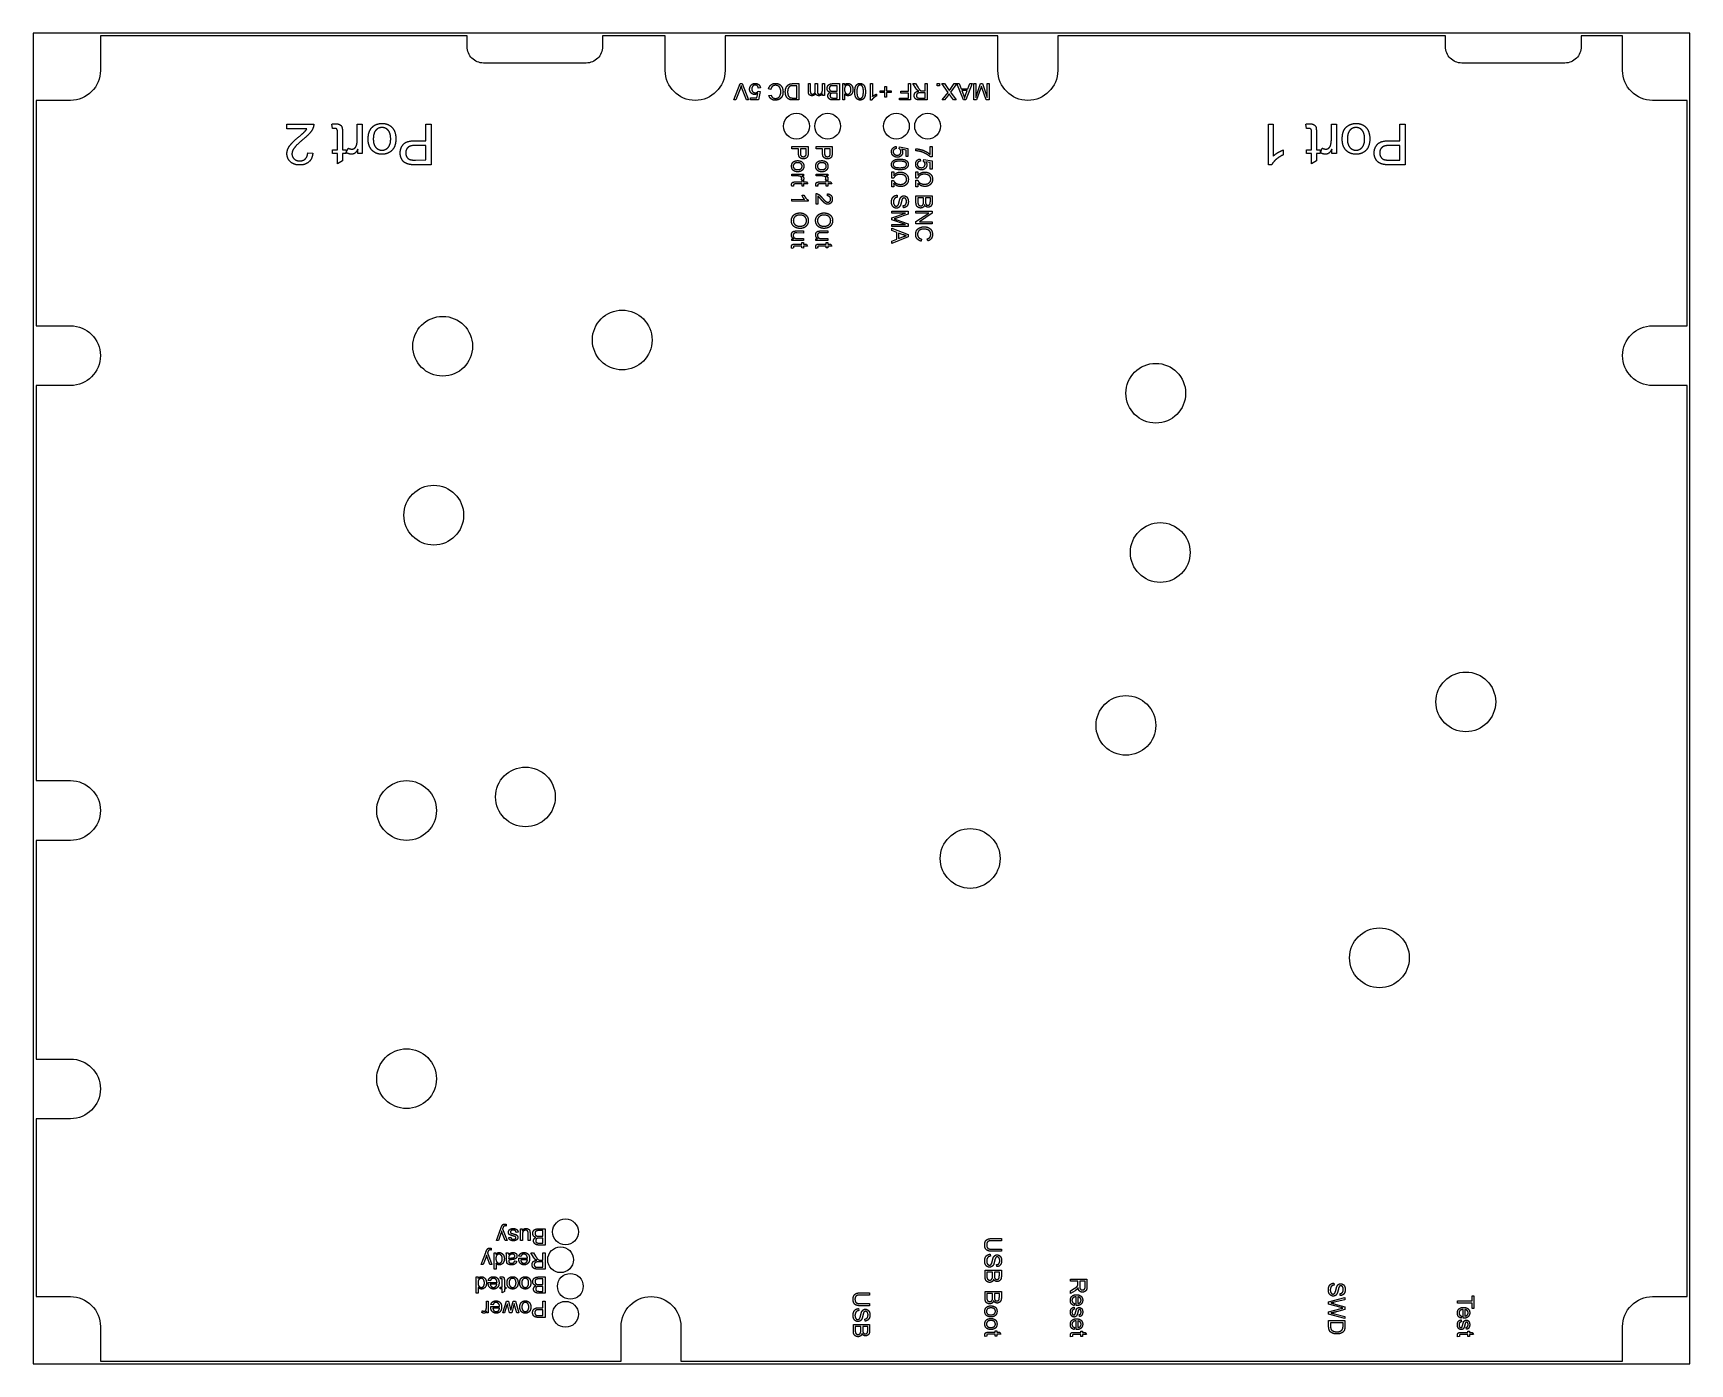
# Model space of a CAD drawing. Header units: millimetres. Extents: x -122 to 0, y -98 to 0.
import ezdxf

# ---------------------------------------------------------------- set-up
doc = ezdxf.new("R2010")
doc.units = ezdxf.units.MM
doc.layers.get('0').update_dxf_attribs({"linetype": 'CONTINUOUS'})

msp = doc.modelspace()

# ---------------------------------------------------------------- linework, layer by layer
for p, q in [((-70.41, -4.92), (-69.94, -3.72)), ((-69.92, -4.05), (-70.25, -4.92)), ((-69.94, -3.72), (-69.78, -3.72)), ((-69.48, -4.92), (-69.8, -4.05)), ((-69.78, -3.72), (-69.31, -4.92)), ((-69.18, -4.91), (-69.18, -4.77)), ((-69.18, -4.77), (-68.7, -4.77)), ((-68.7, -4.77), (-68.64, -4.44)), ((-68.61, -4.27), (-68.47, -4.29)), ((-68.44, -4.04), (-68.6, -4.05)), ((-68.47, -4.29), (-68.59, -4.91)), ((-67.68, -4.14), (-67.84, -4.1)), ((-67.82, -4.59), (-67.66, -4.56)), ((-66.05, -3.72), (-65.62, -3.72)), ((-65.77, -3.87), (-66.03, -3.87)), ((-66.03, -4.78), (-65.77, -4.78)), ((-65.77, -4.78), (-65.77, -3.87)), ((-65.62, -3.72), (-65.62, -4.92)), ((-64.91, -4.32), (-64.91, -3.72)), ((-64.91, -3.72), (-64.77, -3.72)), ((-64.77, -3.72), (-64.77, -4.27)), ((-64.4, -4.23), (-64.4, -3.72)), ((-64.4, -3.72), (-64.25, -3.72)), ((-64.25, -3.72), (-64.25, -4.29)), ((-63.88, -4.18), (-63.88, -3.72)), ((-63.88, -3.72), (-63.73, -3.72)), ((-63.87, -4.59), (-63.87, -4.47)), ((-63.73, -4.59), (-63.87, -4.59)), ((-63.73, -3.72), (-63.73, -4.59)), ((-63.09, -3.72), (-62.63, -3.72)), ((-62.79, -3.87), (-63.09, -3.87)), ((-63.06, -4.28), (-62.79, -4.28)), ((-62.79, -4.42), (-63.05, -4.42)), ((-63.03, -4.78), (-62.79, -4.78)), ((-62.79, -4.28), (-62.79, -3.87)), ((-62.79, -4.78), (-62.79, -4.42)), ((-62.63, -3.72), (-62.63, -4.92)), ((-62.38, -4.92), (-62.38, -3.72)), ((-62.38, -3.72), (-62.25, -3.72)), ((-62.25, -3.72), (-62.25, -3.83)), ((-62.24, -4.49), (-62.24, -4.92)), ((-60.33, -3.72), (-60.19, -3.72)), ((-60.33, -4.93), (-60.33, -3.72)), ((-60.19, -3.72), (-60.19, -4.66)), ((-59.89, -4.49), (-59.89, -4.63)), ((-59.62, -4.38), (-59.62, -4.25)), ((-59.62, -4.25), (-59.29, -4.25)), ((-59.29, -4.38), (-59.62, -4.38)), ((-59.29, -4.25), (-59.29, -3.92)), ((-59.29, -3.92), (-59.15, -3.92)), ((-59.29, -4.71), (-59.29, -4.38)), ((-59.15, -4.71), (-59.29, -4.71)), ((-59.15, -3.92), (-59.15, -4.25)), ((-59.15, -4.25), (-58.82, -4.25)), ((-58.82, -4.38), (-59.15, -4.38)), ((-59.15, -4.38), (-59.15, -4.71)), ((-58.82, -4.25), (-58.82, -4.38)), ((-58.19, -4.92), (-58.19, -4.78)), ((-58.19, -4.78), (-57.54, -4.78)), ((-58.1, -4.41), (-58.1, -4.27)), ((-58.1, -4.27), (-57.54, -4.27)), ((-57.54, -4.41), (-58.1, -4.41)), ((-57.54, -4.27), (-57.54, -3.72)), ((-57.54, -3.72), (-57.38, -3.72)), ((-57.54, -4.78), (-57.54, -4.41)), ((-57.38, -3.72), (-57.38, -4.92)), ((-57.01, -4.05), (-57.22, -3.72)), ((-57.22, -3.72), (-57.02, -3.72)), ((-57.02, -3.72), (-56.86, -3.97)), ((-56.7, -4.79), (-56.32, -4.79)), ((-56.32, -4.39), (-56.66, -4.39)), ((-56.5, -4.26), (-56.32, -4.26)), ((-56.32, -4.26), (-56.32, -3.72)), ((-56.32, -3.72), (-56.16, -3.72)), ((-56.32, -4.79), (-56.32, -4.39)), ((-56.16, -3.72), (-56.16, -4.92)), ((-55.42, -3.89), (-55.42, -3.72)), ((-55.42, -3.72), (-55.25, -3.72)), ((-55.25, -3.89), (-55.42, -3.89)), ((-55.25, -3.72), (-55.25, -3.89)), ((-54.63, -4.36), (-55.09, -3.72)), ((-55.09, -3.72), (-54.89, -3.72)), ((-55.05, -4.92), (-54.63, -4.36)), ((-54.89, -3.72), (-54.59, -4.15)), ((-54.64, -4.61), (-54.88, -4.92)), ((-54.48, -4.14), (-54.18, -3.72)), ((-53.99, -3.72), (-54.45, -4.35)), ((-54.45, -4.35), (-54.04, -4.92)), ((-54.23, -4.92), (-54.45, -4.62)), ((-54.18, -3.72), (-53.99, -3.72)), ((-53.49, -4.92), (-53.98, -3.72)), ((-53.98, -3.72), (-53.8, -3.72)), ((-53.8, -3.72), (-53.66, -4.09)), ((-53.66, -4.09), (-53.16, -4.09)), ((-53.21, -4.22), (-53.61, -4.22)), ((-53.61, -4.22), (-53.49, -4.55)), ((-53.34, -4.57), (-53.21, -4.22)), ((-52.86, -3.72), (-53.32, -4.92)), ((-53.16, -4.09), (-53.03, -3.72)), ((-53.03, -3.72), (-52.86, -3.72)), ((-52.73, -4.92), (-52.73, -3.72)), ((-52.73, -3.72), (-52.58, -3.72)), ((-52.58, -3.72), (-52.58, -4.73)), ((-52.58, -4.73), (-52.23, -3.72)), ((-52.23, -4.09), (-52.52, -4.92)), ((-52.23, -3.72), (-52.09, -3.72)), ((-51.83, -4.92), (-52.11, -4.07)), ((-52.09, -3.72), (-51.74, -4.75)), ((-51.74, -4.75), (-51.74, -3.72)), ((-51.74, -3.72), (-51.59, -3.72)), ((-51.59, -3.72), (-51.59, -4.92)), ((-70.25, -4.92), (-70.41, -4.92)), ((-69.31, -4.92), (-69.48, -4.92)), ((-68.59, -4.91), (-69.18, -4.91)), ((-65.62, -4.92), (-66.03, -4.92)), ((-62.63, -4.92), (-63.08, -4.92)), ((-62.24, -4.92), (-62.38, -4.92)), ((-60.24, -4.93), (-60.33, -4.93)), ((-57.38, -4.92), (-58.19, -4.92)), ((-56.16, -4.92), (-56.69, -4.92)), ((-54.88, -4.92), (-55.05, -4.92)), ((-54.04, -4.92), (-54.23, -4.92)), ((-53.32, -4.92), (-53.49, -4.92)), ((-52.52, -4.92), (-52.73, -4.92)), ((-51.59, -4.92), (-51.83, -4.92)), ((-103.32, -7.06), (-103.32, -6.7)), ((-103.32, -6.7), (-101.34, -6.7)), ((-101.85, -7.05), (-103.32, -7.06)), ((-99.96, -7.03), (-100.01, -6.7)), ((-99.59, -8.59), (-99.59, -7.32)), ((-98.13, -7.84), (-98.13, -6.7)), ((-98.13, -6.7), (-97.76, -6.7)), ((-97.76, -6.7), (-97.76, -8.87)), ((-93.08, -7.92), (-93.08, -6.7)), ((-93.08, -6.7), (-92.68, -6.7)), ((-92.68, -6.7), (-92.68, -9.7)), ((-31.04, -6.7), (-30.68, -6.7)), ((-31.04, -9.71), (-31.04, -6.7)), ((-30.68, -6.7), (-30.68, -9.05)), ((-28.24, -7.03), (-28.29, -6.7)), ((-27.86, -8.59), (-27.86, -7.32)), ((-26.4, -7.84), (-26.4, -6.7)), ((-26.4, -6.7), (-26.03, -6.7)), ((-26.03, -6.7), (-26.03, -8.87)), ((-21.35, -7.92), (-21.35, -6.7)), ((-21.35, -6.7), (-20.96, -6.7)), ((-20.96, -6.7), (-20.96, -9.7)), ((-99.22, -7.34), (-99.22, -8.59)), ((-98.94, -8.8), (-98.81, -8.46)), ((-93.85, -7.92), (-93.08, -7.92)), ((-93.08, -8.27), (-93.85, -8.27)), ((-93.08, -9.34), (-93.08, -8.27)), ((-66.13, -8.35), (-64.93, -8.35)), ((-66.13, -8.51), (-66.13, -8.35)), ((-65.64, -8.51), (-66.13, -8.51)), ((-65.64, -8.81), (-65.64, -8.51)), ((-65.5, -8.51), (-65.5, -8.82)), ((-65.07, -8.51), (-65.5, -8.51)), ((-65.07, -8.81), (-65.07, -8.51)), ((-64.93, -8.35), (-64.93, -8.8)), ((-64.35, -8.35), (-63.15, -8.35)), ((-64.35, -8.51), (-64.35, -8.35)), ((-64.35, -8.35), (-63.15, -8.35)), ((-64.35, -8.51), (-64.35, -8.35)), ((-63.87, -8.51), (-64.35, -8.51)), ((-63.87, -8.51), (-64.35, -8.51)), ((-63.87, -8.81), (-63.87, -8.51)), ((-63.87, -8.81), (-63.87, -8.51)), ((-63.72, -8.51), (-63.72, -8.82)), ((-63.3, -8.51), (-63.72, -8.51)), ((-63.72, -8.51), (-63.72, -8.82)), ((-63.3, -8.51), (-63.72, -8.51)), ((-63.3, -8.81), (-63.3, -8.51)), ((-63.3, -8.81), (-63.3, -8.51)), ((-63.15, -8.35), (-63.15, -8.8)), ((-63.15, -8.35), (-63.15, -8.8)), ((-58.45, -8.35), (-58.44, -8.5)), ((-58.22, -8.51), (-58.2, -8.37)), ((-58.2, -8.37), (-57.58, -8.49)), ((-57.58, -8.49), (-57.58, -9.09)), ((-56.99, -8.67), (-56.99, -8.51)), ((-55.95, -8.35), (-55.8, -8.35)), ((-55.95, -8.94), (-55.95, -8.35)), ((-55.8, -8.35), (-55.8, -9.12)), ((-27.5, -7.34), (-27.5, -8.59)), ((-27.21, -8.8), (-27.08, -8.46)), ((-21.35, -8.27), (-22.13, -8.27)), ((-22.12, -7.92), (-21.35, -7.92)), ((-21.35, -9.35), (-21.35, -8.27)), ((-101.78, -8.81), (-101.41, -8.85)), ((-99.96, -8.87), (-99.96, -8.59)), ((-99.96, -8.59), (-99.59, -8.59)), ((-99.59, -8.87), (-99.96, -8.87)), ((-99.59, -9.63), (-99.59, -8.87)), ((-99.22, -9.41), (-99.59, -9.63)), ((-99.22, -8.59), (-98.95, -8.59)), ((-98.95, -8.87), (-99.22, -8.87)), ((-99.22, -8.87), (-99.22, -9.41)), ((-98.95, -8.59), (-98.95, -8.87)), ((-98.09, -8.87), (-98.09, -8.54)), ((-97.76, -8.87), (-98.09, -8.87)), ((-93.85, -9.35), (-93.08, -9.34)), ((-92.68, -9.7), (-93.81, -9.7)), ((-57.72, -8.61), (-58.05, -8.54)), ((-57.72, -9.09), (-57.72, -8.61)), ((-57.58, -9.09), (-57.72, -9.09)), ((-56.67, -9.27), (-56.66, -9.42)), ((-56.44, -9.43), (-56.42, -9.3)), ((-56.42, -9.3), (-55.8, -9.41)), ((-55.95, -9.53), (-56.27, -9.47)), ((-55.95, -10.01), (-55.95, -9.53)), ((-55.8, -9.12), (-55.92, -9.12)), ((-55.8, -9.41), (-55.8, -10.01)), ((-30.81, -9.71), (-31.04, -9.71)), ((-29.94, -8.6), (-29.94, -8.96)), ((-28.23, -8.87), (-28.23, -8.59)), ((-28.23, -8.59), (-27.86, -8.59)), ((-27.86, -8.87), (-28.23, -8.87)), ((-27.86, -9.63), (-27.86, -8.87)), ((-27.5, -9.41), (-27.86, -9.63)), ((-27.5, -8.59), (-27.23, -8.59)), ((-27.23, -8.87), (-27.5, -8.87)), ((-27.5, -8.87), (-27.5, -9.41)), ((-27.23, -8.59), (-27.23, -8.87)), ((-26.36, -8.87), (-26.36, -8.54)), ((-26.03, -8.87), (-26.36, -8.87)), ((-22.12, -9.35), (-21.35, -9.35)), ((-20.96, -9.7), (-22.09, -9.7)), ((-66.13, -10.38), (-65.27, -10.38)), ((-66.13, -10.52), (-66.13, -10.38)), ((-65.68, -10.52), (-66.13, -10.52)), ((-65.88, -10.96), (-65.38, -10.96)), ((-65.29, -10.85), (-65.43, -10.8)), ((-65.27, -10.51), (-65.4, -10.51)), ((-65.38, -10.96), (-65.38, -10.86)), ((-65.38, -10.86), (-65.27, -10.86)), ((-65.27, -10.38), (-65.27, -10.51)), ((-65.27, -10.86), (-65.27, -10.96)), ((-65.27, -10.96), (-65.05, -10.96)), ((-65.05, -10.96), (-64.96, -11.11)), ((-64.35, -10.38), (-63.49, -10.38)), ((-64.35, -10.52), (-64.35, -10.38)), ((-64.35, -10.38), (-63.49, -10.38)), ((-64.35, -10.52), (-64.35, -10.38)), ((-63.9, -10.52), (-64.35, -10.52)), ((-63.9, -10.52), (-64.35, -10.52)), ((-64.1, -10.96), (-63.6, -10.96)), ((-64.1, -10.96), (-63.6, -10.96)), ((-63.51, -10.85), (-63.65, -10.8)), ((-63.51, -10.85), (-63.65, -10.8)), ((-63.49, -10.51), (-63.62, -10.51)), ((-63.49, -10.51), (-63.62, -10.51)), ((-63.6, -10.96), (-63.6, -10.86)), ((-63.6, -10.86), (-63.49, -10.86)), ((-63.6, -10.96), (-63.6, -10.86)), ((-63.6, -10.86), (-63.49, -10.86)), ((-63.49, -10.38), (-63.49, -10.51)), ((-63.49, -10.38), (-63.49, -10.51)), ((-63.49, -10.86), (-63.49, -10.96)), ((-63.49, -10.86), (-63.49, -10.96)), ((-63.49, -10.96), (-63.27, -10.96)), ((-63.49, -10.96), (-63.27, -10.96)), ((-63.27, -10.96), (-63.18, -11.11)), ((-63.27, -10.96), (-63.18, -11.11)), ((-58.77, -10.69), (-58.77, -10.22)), ((-58.77, -10.22), (-58.63, -10.22)), ((-58.64, -10.69), (-58.77, -10.69)), ((-58.77, -11.32), (-58.77, -10.85)), ((-58.77, -10.85), (-58.64, -10.85)), ((-58.63, -10.22), (-58.63, -10.48)), ((-56.99, -10.68), (-56.99, -10.21)), ((-56.99, -10.21), (-56.85, -10.21)), ((-56.86, -10.68), (-56.99, -10.68)), ((-56.99, -11.31), (-56.99, -10.84)), ((-56.99, -10.84), (-56.86, -10.84)), ((-56.85, -10.21), (-56.85, -10.47)), ((-55.8, -10.01), (-55.95, -10.01)), ((-66, -11.26), (-66.13, -11.28)), ((-65.38, -11.11), (-65.89, -11.11)), ((-65.38, -11.26), (-65.38, -11.11)), ((-65.27, -11.26), (-65.38, -11.26)), ((-65.38, -11.94), (-65.23, -11.94)), ((-64.96, -11.11), (-65.27, -11.11)), ((-65.27, -11.11), (-65.27, -11.26)), ((-64.22, -11.26), (-64.35, -11.28)), ((-64.22, -11.26), (-64.35, -11.28)), ((-64.35, -12.6), (-64.35, -11.81)), ((-64.35, -12.6), (-64.35, -11.81)), ((-64.21, -12.01), (-64.21, -12.6)), ((-64.21, -12.01), (-64.21, -12.6)), ((-63.6, -11.11), (-64.11, -11.11)), ((-63.6, -11.11), (-64.11, -11.11)), ((-63.6, -11.26), (-63.6, -11.11)), ((-63.6, -11.26), (-63.6, -11.11)), ((-63.49, -11.26), (-63.6, -11.26)), ((-63.49, -11.26), (-63.6, -11.26)), ((-63.51, -11.99), (-63.5, -11.84)), ((-63.51, -11.99), (-63.5, -11.84)), ((-63.18, -11.11), (-63.49, -11.11)), ((-63.49, -11.11), (-63.49, -11.26)), ((-63.18, -11.11), (-63.49, -11.11)), ((-63.49, -11.11), (-63.49, -11.26)), ((-58.63, -11.32), (-58.77, -11.32)), ((-58.63, -11.05), (-58.63, -11.32)), ((-58.38, -11.94), (-58.37, -12.09)), ((-56.85, -11.31), (-56.99, -11.31)), ((-56.99, -11.97), (-55.79, -11.97)), ((-56.99, -12.43), (-56.99, -11.97)), ((-56.85, -11.05), (-56.85, -11.31)), ((-56.85, -12.13), (-56.85, -12.43)), ((-56.43, -12.13), (-56.85, -12.13)), ((-56.43, -12.41), (-56.43, -12.13)), ((-56.29, -12.13), (-56.29, -12.39)), ((-55.93, -12.13), (-56.29, -12.13)), ((-55.93, -12.37), (-55.93, -12.13)), ((-55.79, -11.97), (-55.79, -12.42)), ((-66.14, -12.38), (-66.14, -12.23)), ((-66.14, -12.23), (-65.2, -12.24)), ((-64.93, -12.38), (-66.14, -12.38)), ((-64.93, -12.29), (-64.93, -12.38)), ((-64.21, -12.6), (-64.35, -12.6)), ((-64.21, -12.6), (-64.35, -12.6)), ((-58.77, -13.1), (-57.57, -13.1)), ((-58.77, -13.26), (-58.77, -13.1)), ((-58.77, -13.6), (-57.75, -13.26)), ((-57.75, -13.26), (-58.77, -13.26)), ((-57.57, -13.34), (-58.42, -13.63)), ((-57.91, -12.86), (-57.92, -12.7)), ((-57.57, -13.1), (-57.57, -13.34)), ((-56.99, -13.1), (-55.79, -13.1)), ((-56.99, -13.25), (-56.99, -13.1)), ((-56.99, -13.88), (-56.05, -13.25)), ((-56.05, -13.25), (-56.99, -13.25)), ((-55.79, -13.26), (-56.73, -13.89)), ((-55.79, -13.1), (-55.79, -13.26)), ((-65.81, -14.57), (-65.27, -14.57)), ((-65.27, -14.57), (-65.27, -14.72)), ((-64.02, -14.57), (-63.49, -14.57)), ((-64.02, -14.57), (-63.49, -14.57)), ((-63.49, -14.57), (-63.49, -14.71)), ((-63.49, -14.57), (-63.49, -14.71)), ((-58.77, -13.75), (-58.77, -13.6)), ((-57.77, -14.1), (-58.77, -13.75)), ((-58.77, -14.25), (-58.77, -14.1)), ((-58.77, -14.1), (-57.77, -14.1)), ((-57.57, -14.25), (-58.77, -14.25)), ((-58.77, -14.37), (-57.57, -14.83)), ((-58.77, -14.54), (-58.77, -14.37)), ((-58.41, -14.67), (-58.77, -14.54)), ((-58.41, -13.75), (-57.57, -14.04)), ((-57.57, -14.04), (-57.57, -14.25)), ((-56.99, -14.04), (-56.99, -13.88)), ((-55.79, -14.04), (-56.99, -14.04)), ((-56.73, -13.89), (-55.79, -13.89)), ((-55.79, -13.89), (-55.79, -14.04)), ((-66.14, -15.14), (-66.01, -15.14)), ((-66.14, -15.27), (-66.14, -15.14)), ((-65.27, -15.27), (-66.14, -15.27)), ((-66.01, -15.82), (-66.14, -15.85)), ((-65.89, -15.53), (-65.39, -15.53)), ((-65.39, -15.68), (-65.89, -15.68)), ((-65.27, -14.72), (-65.75, -14.71)), ((-65.74, -15.12), (-65.27, -15.13)), ((-65.39, -15.53), (-65.39, -15.42)), ((-65.39, -15.42), (-65.27, -15.42)), ((-65.39, -15.82), (-65.39, -15.68)), ((-65.27, -15.83), (-65.39, -15.82)), ((-65.27, -15.13), (-65.27, -15.27)), ((-65.27, -15.42), (-65.27, -15.53)), ((-65.27, -15.53), (-65.06, -15.53)), ((-64.97, -15.68), (-65.27, -15.68)), ((-65.27, -15.68), (-65.27, -15.83)), ((-65.06, -15.53), (-64.97, -15.68)), ((-64.36, -15.14), (-64.23, -15.14)), ((-64.36, -15.27), (-64.36, -15.14)), ((-64.36, -15.14), (-64.23, -15.14)), ((-64.36, -15.27), (-64.36, -15.14)), ((-63.49, -15.27), (-64.36, -15.27)), ((-63.49, -15.27), (-64.36, -15.27)), ((-64.22, -15.82), (-64.35, -15.85)), ((-64.22, -15.82), (-64.35, -15.85)), ((-63.6, -15.68), (-64.11, -15.68)), ((-63.6, -15.68), (-64.11, -15.68)), ((-64.1, -15.53), (-63.6, -15.53)), ((-64.1, -15.53), (-63.6, -15.53)), ((-63.49, -14.71), (-63.97, -14.71)), ((-63.49, -14.71), (-63.97, -14.71)), ((-63.95, -15.12), (-63.49, -15.12)), ((-63.95, -15.12), (-63.49, -15.12)), ((-63.6, -15.53), (-63.6, -15.42)), ((-63.6, -15.42), (-63.49, -15.42)), ((-63.6, -15.53), (-63.6, -15.42)), ((-63.6, -15.42), (-63.49, -15.42)), ((-63.6, -15.82), (-63.6, -15.68)), ((-63.6, -15.82), (-63.6, -15.68)), ((-63.49, -15.82), (-63.6, -15.82)), ((-63.49, -15.82), (-63.6, -15.82)), ((-63.49, -15.12), (-63.49, -15.27)), ((-63.49, -15.12), (-63.49, -15.27)), ((-63.49, -15.42), (-63.49, -15.53)), ((-63.49, -15.42), (-63.49, -15.53)), ((-63.49, -15.53), (-63.27, -15.53)), ((-63.49, -15.53), (-63.27, -15.53)), ((-63.18, -15.68), (-63.49, -15.68)), ((-63.49, -15.68), (-63.49, -15.82)), ((-63.18, -15.68), (-63.49, -15.68)), ((-63.49, -15.68), (-63.49, -15.82)), ((-63.27, -15.53), (-63.18, -15.68)), ((-63.27, -15.53), (-63.18, -15.68)), ((-57.57, -15.01), (-58.77, -15.5)), ((-58.77, -15.31), (-58.41, -15.18)), ((-58.77, -15.5), (-58.77, -15.31)), ((-58.41, -15.18), (-58.41, -14.67)), ((-58.28, -14.72), (-58.28, -15.13)), ((-57.93, -14.85), (-58.28, -14.72)), ((-58.28, -15.13), (-57.95, -15)), ((-57.57, -14.83), (-57.57, -15.01)), ((-56.57, -15.17), (-56.61, -15.32)), ((-56.12, -15.3), (-56.16, -15.15)), ((-87.17, -87.72), (-87.16, -87.85)), ((-87.89, -88.92), (-87.56, -88.04)), ((-87.74, -88.92), (-87.89, -88.92)), ((-87.56, -88.41), (-87.74, -88.92)), ((-87.25, -88.92), (-87.44, -88.42)), ((-87.43, -88.05), (-87.1, -88.92)), ((-87.1, -88.92), (-87.25, -88.92)), ((-86.97, -88.7), (-86.83, -88.68)), ((-86.28, -88.31), (-86.43, -88.33)), ((-86.11, -88.92), (-86.11, -88.05)), ((-86.11, -88.05), (-85.98, -88.05)), ((-85.96, -88.92), (-86.11, -88.92)), ((-85.98, -88.05), (-85.98, -88.18)), ((-85.96, -88.45), (-85.96, -88.92)), ((-85.55, -88.92), (-85.55, -88.44)), ((-85.4, -88.92), (-85.55, -88.92)), ((-85.41, -88.38), (-85.4, -88.92)), ((-84.76, -88.05), (-84.3, -88.05)), ((-84.46, -88.19), (-84.76, -88.19)), ((-84.74, -88.6), (-84.46, -88.6)), ((-84.46, -88.74), (-84.72, -88.74)), ((-84.46, -88.6), (-84.46, -88.19)), ((-84.46, -89.1), (-84.46, -88.74)), ((-84.3, -88.05), (-84.3, -89.25)), ((-51.4, -88.77), (-50.7, -88.77)), ((-50.7, -88.93), (-51.4, -88.93)), ((-50.7, -88.77), (-50.7, -88.93)), ((-89, -90.69), (-88.67, -89.81)), ((-88.67, -90.18), (-88.85, -90.69)), ((-88.36, -90.69), (-88.55, -90.19)), ((-88.54, -89.82), (-88.21, -90.69)), ((-88.28, -89.49), (-88.27, -89.62)), ((-88.06, -91.02), (-88.06, -89.82)), ((-88.06, -89.82), (-87.92, -89.82)), ((-87.92, -89.82), (-87.92, -89.93)), ((-87.17, -89.82), (-87.02, -89.82)), ((-87.13, -90.38), (-87.13, -90.19)), ((-86.98, -90.2), (-86.98, -90.26)), ((-86.09, -90.1), (-86.24, -90.08)), ((-86.24, -90.22), (-85.6, -90.22)), ((-85.15, -90.15), (-85.36, -89.82)), ((-85.36, -89.82), (-85.16, -89.82)), ((-85.16, -89.82), (-85, -90.07)), ((-84.3, -89.25), (-84.75, -89.25)), ((-84.7, -89.1), (-84.46, -89.1)), ((-84.46, -90.36), (-84.46, -89.82)), ((-84.46, -89.82), (-84.3, -89.82)), ((-84.3, -89.82), (-84.3, -91.02)), ((-51.52, -89.92), (-51.51, -90.07)), ((-51.4, -89.56), (-50.7, -89.56)), ((-50.7, -89.71), (-51.4, -89.71)), ((-50.7, -89.56), (-50.7, -89.71)), ((-88.85, -90.69), (-89, -90.69)), ((-88.21, -90.69), (-88.36, -90.69)), ((-87.91, -91.02), (-88.06, -91.02)), ((-87.91, -90.59), (-87.91, -91.02)), ((-86.54, -90.42), (-86.4, -90.44)), ((-85.6, -90.34), (-86.09, -90.34)), ((-84.84, -90.89), (-84.46, -90.89)), ((-84.3, -91.02), (-84.84, -91.02)), ((-84.46, -90.49), (-84.8, -90.49)), ((-84.65, -90.36), (-84.46, -90.36)), ((-84.46, -90.89), (-84.46, -90.49)), ((-51.9, -91.09), (-50.7, -91.09)), ((-51.9, -91.55), (-51.9, -91.09)), ((-51.76, -91.25), (-51.76, -91.55)), ((-51.35, -91.25), (-51.76, -91.25)), ((-51.35, -91.53), (-51.35, -91.25)), ((-51.21, -91.25), (-51.21, -91.51)), ((-50.85, -91.25), (-51.21, -91.25)), ((-51.04, -90.84), (-51.05, -90.69)), ((-50.85, -91.49), (-50.85, -91.25)), ((-50.7, -91.09), (-50.7, -91.54)), ((-89.37, -92.8), (-89.37, -91.6)), ((-89.37, -91.6), (-89.24, -91.6)), ((-89.24, -91.6), (-89.24, -91.71)), ((-89.23, -92.37), (-89.23, -92.8)), ((-88.33, -91.88), (-88.49, -91.86)), ((-88.49, -92), (-87.84, -92)), ((-87.85, -92.12), (-88.34, -92.12)), ((-87.59, -91.73), (-87.62, -91.6)), ((-87.6, -92.47), (-87.6, -92.35)), ((-87.6, -92.35), (-87.45, -92.35)), ((-87.45, -92.47), (-87.6, -92.47)), ((-87.45, -92.35), (-87.45, -91.85)), ((-87.45, -92.77), (-87.45, -92.47)), ((-87.3, -92.68), (-87.45, -92.77)), ((-87.3, -91.85), (-87.3, -92.35)), ((-87.3, -92.35), (-87.19, -92.35)), ((-87.19, -92.47), (-87.3, -92.47)), ((-87.3, -92.47), (-87.3, -92.68)), ((-87.19, -92.35), (-87.19, -92.47)), ((-84.76, -91.6), (-84.3, -91.6)), ((-84.46, -91.74), (-84.76, -91.74)), ((-84.74, -92.16), (-84.46, -92.16)), ((-84.46, -92.3), (-84.72, -92.3)), ((-84.7, -92.66), (-84.46, -92.66)), ((-84.46, -92.16), (-84.46, -91.74)), ((-84.46, -92.66), (-84.46, -92.3)), ((-84.3, -91.6), (-84.3, -92.8)), ((-51.9, -92.67), (-50.7, -92.67)), ((-51.9, -93.13), (-51.9, -92.67)), ((-50.7, -92.67), (-50.7, -93.12)), ((-45.6, -91.76), (-44.4, -91.76)), ((-45.6, -91.92), (-45.6, -91.76)), ((-45.07, -91.92), (-45.6, -91.92)), ((-45.6, -92.62), (-45.35, -92.46)), ((-45.27, -92.61), (-45.6, -92.82)), ((-45.6, -92.82), (-45.6, -92.62)), ((-45.07, -92.11), (-45.07, -91.92)), ((-44.93, -91.92), (-44.93, -92.26)), ((-44.53, -91.92), (-44.93, -91.92)), ((-44.53, -92.3), (-44.53, -91.92)), ((-44.4, -91.76), (-44.4, -92.3)), ((-26.22, -92.05), (-26.2, -92.2)), ((-89.23, -92.8), (-89.37, -92.8)), ((-88.62, -93.84), (-88.62, -93.38)), ((-88.62, -93.38), (-88.48, -93.38)), ((-88.48, -93.38), (-88.48, -94.25)), ((-88.3, -93.78), (-87.65, -93.78)), ((-88.14, -93.66), (-88.29, -93.64)), ((-87.66, -93.9), (-88.14, -93.9)), ((-87.42, -94.25), (-87.15, -93.38)), ((-87.13, -93.75), (-87.28, -94.25)), ((-87.15, -93.38), (-87, -93.38)), ((-87.08, -93.58), (-87.13, -93.75)), ((-87.04, -93.74), (-87.08, -93.58)), ((-86.91, -94.25), (-87.04, -93.74)), ((-87, -93.38), (-86.86, -93.9)), ((-86.86, -93.9), (-86.82, -94.05)), ((-86.82, -94.05), (-86.65, -93.38)), ((-86.62, -93.74), (-86.75, -94.25)), ((-86.65, -93.38), (-86.49, -93.38)), ((-86.52, -93.75), (-86.57, -93.56)), ((-86.38, -94.25), (-86.52, -93.75)), ((-86.49, -93.38), (-86.23, -94.25)), ((-84.77, -93.87), (-84.46, -93.87)), ((-84.3, -92.8), (-84.75, -92.8)), ((-84.46, -93.87), (-84.46, -93.38)), ((-84.46, -93.38), (-84.3, -93.38)), ((-84.3, -93.38), (-84.3, -94.58)), ((-61.21, -93.93), (-61.2, -94.08)), ((-61.09, -92.77), (-60.4, -92.77)), ((-60.4, -92.93), (-61.09, -92.93)), ((-61.09, -93.56), (-60.4, -93.56)), ((-60.4, -93.72), (-61.09, -93.72)), ((-60.4, -92.77), (-60.4, -92.93)), ((-60.4, -93.56), (-60.4, -93.72)), ((-51.76, -92.83), (-51.76, -93.13)), ((-51.35, -92.83), (-51.76, -92.83)), ((-51.35, -93.11), (-51.35, -92.83)), ((-51.21, -92.83), (-51.21, -93.09)), ((-50.85, -92.83), (-51.21, -92.83)), ((-50.85, -93.07), (-50.85, -92.83)), ((-45.32, -93.55), (-45.34, -93.7)), ((-45.34, -93.83), (-45.32, -93.97)), ((-45.2, -93.71), (-45.2, -93.06)), ((-45.08, -93.07), (-45.08, -93.55)), ((-26.6, -93.44), (-25.4, -93.12)), ((-26.6, -93.6), (-26.6, -93.44)), ((-25.69, -93.85), (-26.6, -93.6)), ((-26.6, -94.18), (-25.69, -93.92)), ((-26.21, -93.57), (-25.4, -93.8)), ((-25.4, -93.28), (-26.19, -93.46)), ((-25.74, -92.97), (-25.75, -92.82)), ((-25.4, -93.12), (-25.4, -93.28)), ((-25.4, -93.8), (-25.4, -93.99)), ((-17.1, -93.37), (-16.04, -93.37)), ((-17.1, -93.53), (-17.1, -93.37)), ((-16.04, -93.53), (-17.1, -93.53)), ((-16.04, -93.37), (-16.04, -92.98)), ((-16.04, -92.98), (-15.9, -92.98)), ((-16.04, -93.93), (-16.04, -93.53)), ((-15.9, -93.93), (-16.04, -93.93)), ((-15.9, -92.98), (-15.9, -93.93)), ((-88.95, -94.22), (-88.9, -94.08)), ((-88.61, -94.25), (-88.61, -94.12)), ((-88.48, -94.25), (-88.61, -94.25)), ((-87.28, -94.25), (-87.42, -94.25)), ((-86.75, -94.25), (-86.91, -94.25)), ((-86.23, -94.25), (-86.38, -94.25)), ((-84.46, -94.01), (-84.77, -94.01)), ((-84.77, -94.44), (-84.46, -94.44)), ((-84.3, -94.58), (-84.76, -94.58)), ((-84.46, -94.44), (-84.46, -94.01)), ((-61.6, -95.09), (-60.4, -95.09)), ((-61.6, -95.55), (-61.6, -95.09)), ((-60.74, -94.85), (-60.75, -94.7)), ((-60.4, -95.09), (-60.4, -95.54)), ((-45.2, -95.48), (-45.2, -94.83)), ((-45.08, -94.84), (-45.08, -95.32)), ((-44.95, -94.52), (-44.97, -94.37)), ((-26.6, -94.33), (-26.6, -94.18)), ((-25.4, -94.66), (-26.6, -94.33)), ((-26.6, -94.81), (-25.4, -94.81)), ((-26.6, -95.24), (-26.6, -94.81)), ((-26.46, -94.97), (-26.46, -95.22)), ((-25.54, -94.97), (-26.46, -94.97)), ((-26.17, -94.31), (-25.4, -94.5)), ((-25.4, -93.99), (-26.01, -94.16)), ((-25.54, -95.22), (-25.54, -94.97)), ((-25.4, -94.5), (-25.4, -94.66)), ((-25.4, -94.81), (-25.4, -95.22)), ((-16.82, -94.48), (-16.84, -94.63)), ((-16.84, -94.76), (-16.82, -94.91)), ((-16.7, -94.64), (-16.7, -93.99)), ((-16.58, -94), (-16.58, -94.48)), ((-61.46, -95.25), (-61.46, -95.55)), ((-61.05, -95.25), (-61.46, -95.25)), ((-61.05, -95.53), (-61.05, -95.25)), ((-60.9, -95.25), (-60.9, -95.51)), ((-60.54, -95.25), (-60.9, -95.25)), ((-60.54, -95.49), (-60.54, -95.25)), ((-51.77, -95.97), (-51.9, -95.99)), ((-51.15, -95.82), (-51.66, -95.82)), ((-51.65, -95.67), (-51.15, -95.67)), ((-51.15, -95.67), (-51.15, -95.56)), ((-51.15, -95.56), (-51.04, -95.56)), ((-51.15, -95.97), (-51.15, -95.82)), ((-51.04, -95.97), (-51.15, -95.97)), ((-51.04, -95.56), (-51.04, -95.67)), ((-51.04, -95.67), (-50.82, -95.67)), ((-50.73, -95.82), (-51.04, -95.82)), ((-51.04, -95.82), (-51.04, -95.97)), ((-50.82, -95.67), (-50.73, -95.82)), ((-45.47, -95.98), (-45.6, -96)), ((-45.35, -95.68), (-44.85, -95.68)), ((-44.85, -95.83), (-45.35, -95.83)), ((-45.32, -95.32), (-45.34, -95.47)), ((-44.85, -95.68), (-44.85, -95.58)), ((-44.85, -95.58), (-44.73, -95.58)), ((-44.85, -95.98), (-44.85, -95.83)), ((-44.73, -95.98), (-44.85, -95.98)), ((-44.73, -95.58), (-44.73, -95.68)), ((-44.73, -95.68), (-44.52, -95.68)), ((-44.43, -95.83), (-44.73, -95.83)), ((-44.73, -95.83), (-44.73, -95.98)), ((-44.52, -95.68), (-44.43, -95.83)), ((-16.97, -95.98), (-17.1, -96)), ((-16.85, -95.68), (-16.35, -95.68)), ((-16.35, -95.83), (-16.85, -95.83)), ((-16.45, -95.45), (-16.47, -95.31)), ((-16.35, -95.68), (-16.35, -95.58)), ((-16.35, -95.58), (-16.23, -95.58)), ((-16.35, -95.98), (-16.35, -95.83)), ((-16.23, -95.98), (-16.35, -95.98)), ((-16.23, -95.58), (-16.23, -95.68)), ((-16.23, -95.68), (-16.02, -95.68)), ((-15.93, -95.83), (-16.23, -95.83)), ((-16.23, -95.83), (-16.23, -95.98)), ((-16.02, -95.68), (-15.93, -95.83))]:
    msp.add_line(p, q)
msp.add_lwpolyline([(0, 0), (-122, 0), (-122, -98), (0, -98)], close=True)
msp.add_lwpolyline([(-121.78, -75.55), (-119.25, -75.55, -1), (-119.25, -79.95), (-121.78, -79.95), (-121.78, -93.05), (-119.25, -93.05, -0.414214), (-117.05, -95.25), (-117.05, -97.8), (-78.7, -97.8), (-78.7, -95.25, -1), (-74.3, -95.25), (-74.3, -97.8), (-4.95, -97.8), (-4.95, -95.25, -0.414214), (-2.75, -93.05), (-0.2, -93.05), (-0.2, -25.95), (-2.75, -25.95, -1), (-2.75, -21.55), (-0.2, -21.55), (-0.2, -4.95), (-2.75, -4.95, -0.414214), (-4.95, -2.75), (-4.95, -0.2), (-8, -0.2), (-8, -1, -0.414214), (-9.2, -2.2), (-16.8, -2.2, -0.414214), (-18, -1), (-18, -0.2), (-46.55, -0.2), (-46.55, -2.75, -1), (-50.95, -2.75), (-50.95, -0.2), (-71.05, -0.2), (-71.05, -2.75, -1), (-75.45, -2.75), (-75.45, -0.2), (-80.07, -0.2), (-80.07, -1, -0.414214), (-81.27, -2.2), (-88.84, -2.2, -0.414214), (-90.04, -1), (-90.04, -0.2), (-117.05, -0.2), (-117.05, -2.75, -0.414214), (-119.25, -4.95), (-121.78, -4.95), (-121.78, -21.55), (-119.25, -21.55, -1), (-119.25, -25.95), (-121.78, -25.95), (-121.78, -55.05), (-119.25, -55.05, -1), (-119.25, -59.45), (-121.78, -59.45)], format="xyb", close=True)
for centre, radius in [((-65.79, -6.85), 0.95), ((-63.49, -6.85), 0.95), ((-58.43, -6.85), 0.95), ((-56.13, -6.85), 0.95), ((-78.62, -22.6), 2.2), ((-91.84, -23.06), 2.2), ((-39.33, -26.52), 2.2), ((-92.5, -35.5), 2.2), ((-39, -38.25), 2.2), ((-16.5, -49.25), 2.2), ((-41.53, -50.98), 2.2), ((-85.75, -56.25), 2.2), ((-94.5, -57.25), 2.2), ((-53, -60.78), 2.2), ((-22.86, -68.1), 2.2), ((-94.5, -77), 2.2), ((-82.8, -88.28), 0.95), ((-83.16, -90.33), 0.95), ((-82.44, -92.29), 0.95), ((-82.8, -94.35), 0.95)]:
    msp.add_circle(centre, radius)
for points in [[(-69.86, -3.86), (-69.89, -3.95), (-69.92, -4.05)], [(-69.8, -4.05), (-69.83, -3.95), (-69.86, -3.86)], [(-69.24, -4.13), (-69.24, -3.97), (-69.14, -3.85)], [(-69.13, -4.41), (-69.24, -4.3), (-69.24, -4.13)], [(-69.14, -3.85), (-69.03, -3.7), (-68.83, -3.7)], [(-68.87, -4.52), (-69.02, -4.52), (-69.13, -4.41)], [(-69.01, -3.9), (-69.08, -3.99), (-69.08, -4.12)], [(-69.08, -4.12), (-69.08, -4.24), (-69.01, -4.32)], [(-68.83, -3.82), (-68.93, -3.82), (-69.01, -3.9)], [(-69.01, -4.32), (-68.94, -4.39), (-68.83, -4.39)], [(-68.64, -4.44), (-68.75, -4.52), (-68.87, -4.52)], [(-68.83, -3.7), (-68.66, -3.7), (-68.56, -3.8)], [(-68.68, -3.88), (-68.74, -3.82), (-68.83, -3.82)], [(-68.83, -4.39), (-68.75, -4.39), (-68.7, -4.36)], [(-68.7, -4.36), (-68.64, -4.32), (-68.61, -4.27)], [(-68.6, -4.05), (-68.61, -3.94), (-68.68, -3.88)], [(-68.56, -3.8), (-68.46, -3.89), (-68.44, -4.04)], [(-67.84, -4.1), (-67.79, -3.91), (-67.66, -3.81)], [(-67.65, -4.85), (-67.77, -4.76), (-67.82, -4.59)], [(-67.56, -3.92), (-67.65, -3.99), (-67.68, -4.14)], [(-67.66, -3.81), (-67.53, -3.7), (-67.34, -3.7)], [(-67.66, -4.56), (-67.62, -4.69), (-67.54, -4.75)], [(-67.35, -4.94), (-67.53, -4.94), (-67.65, -4.85)], [(-67.33, -3.84), (-67.46, -3.84), (-67.56, -3.92)], [(-67.54, -4.75), (-67.46, -4.81), (-67.34, -4.81)], [(-67.06, -4.87), (-67.19, -4.94), (-67.35, -4.94)], [(-67.34, -3.7), (-67.15, -3.7), (-67.03, -3.78)], [(-67.34, -4.81), (-67.21, -4.81), (-67.11, -4.74)], [(-67.13, -3.9), (-67.22, -3.84), (-67.33, -3.84)], [(-66.99, -4.07), (-67.03, -3.95), (-67.13, -3.9)], [(-67.11, -4.74), (-67.02, -4.68), (-66.98, -4.56)], [(-66.85, -4.66), (-66.92, -4.8), (-67.06, -4.87)], [(-67.03, -3.78), (-66.91, -3.86), (-66.84, -4.01)], [(-66.94, -4.33), (-66.94, -4.18), (-66.99, -4.07)], [(-66.98, -4.56), (-66.94, -4.45), (-66.94, -4.33)], [(-66.78, -4.33), (-66.78, -4.52), (-66.85, -4.66)], [(-66.84, -4.01), (-66.78, -4.16), (-66.78, -4.33)], [(-66.61, -4.33), (-66.61, -4.19), (-66.58, -4.09)], [(-66.56, -4.62), (-66.61, -4.49), (-66.61, -4.33)], [(-66.58, -4.09), (-66.54, -3.98), (-66.49, -3.91)], [(-66.42, -4.82), (-66.51, -4.74), (-66.56, -4.62)], [(-66.49, -3.91), (-66.44, -3.84), (-66.38, -3.8)], [(-66.41, -4.1), (-66.44, -4.2), (-66.44, -4.33)], [(-66.44, -4.33), (-66.44, -4.52), (-66.38, -4.62)], [(-66.24, -4.91), (-66.35, -4.88), (-66.42, -4.82)], [(-66.32, -3.95), (-66.38, -4.01), (-66.41, -4.1)], [(-66.38, -3.8), (-66.33, -3.76), (-66.24, -3.74)], [(-66.38, -4.62), (-66.32, -4.72), (-66.23, -4.76)], [(-66.22, -3.89), (-66.28, -3.91), (-66.32, -3.95)], [(-66.24, -3.74), (-66.16, -3.72), (-66.05, -3.72)], [(-66.23, -4.76), (-66.17, -4.78), (-66.03, -4.78)], [(-66.03, -3.87), (-66.15, -3.87), (-66.22, -3.89)], [(-64.84, -4.54), (-64.91, -4.47), (-64.91, -4.32)], [(-64.64, -4.61), (-64.77, -4.61), (-64.84, -4.54)], [(-64.77, -4.27), (-64.77, -4.36), (-64.75, -4.4)], [(-64.75, -4.4), (-64.74, -4.44), (-64.7, -4.46)], [(-64.7, -4.46), (-64.66, -4.49), (-64.61, -4.49)], [(-64.38, -4.46), (-64.48, -4.61), (-64.64, -4.61)], [(-64.61, -4.49), (-64.52, -4.49), (-64.46, -4.42)], [(-64.46, -4.42), (-64.4, -4.36), (-64.4, -4.23)], [(-64.29, -4.57), (-64.35, -4.53), (-64.38, -4.46)], [(-64.13, -4.61), (-64.23, -4.61), (-64.29, -4.57)], [(-64.25, -4.29), (-64.25, -4.39), (-64.22, -4.44)], [(-64.22, -4.44), (-64.18, -4.49), (-64.1, -4.49)], [(-63.98, -4.57), (-64.04, -4.61), (-64.13, -4.61)], [(-64.1, -4.49), (-64.03, -4.49), (-63.98, -4.45)], [(-63.98, -4.45), (-63.93, -4.42), (-63.91, -4.36)], [(-63.87, -4.47), (-63.91, -4.54), (-63.98, -4.57)], [(-63.91, -4.36), (-63.88, -4.29), (-63.88, -4.18)], [(-63.53, -4.07), (-63.53, -3.99), (-63.5, -3.92)], [(-63.48, -4.25), (-63.53, -4.18), (-63.53, -4.07)], [(-63.5, -3.92), (-63.46, -3.84), (-63.41, -3.8)], [(-63.31, -4.36), (-63.42, -4.33), (-63.48, -4.25)], [(-63.48, -4.62), (-63.48, -4.54), (-63.43, -4.47)], [(-63.43, -4.78), (-63.48, -4.7), (-63.48, -4.62)], [(-63.43, -4.47), (-63.39, -4.4), (-63.31, -4.36)], [(-63.3, -4.89), (-63.38, -4.85), (-63.43, -4.78)], [(-63.41, -3.8), (-63.36, -3.76), (-63.28, -3.74)], [(-63.35, -3.97), (-63.37, -4.01), (-63.37, -4.07)], [(-63.37, -4.07), (-63.37, -4.14), (-63.34, -4.19)], [(-63.29, -3.9), (-63.32, -3.93), (-63.35, -3.97)], [(-63.34, -4.19), (-63.3, -4.24), (-63.24, -4.26)], [(-63.29, -4.49), (-63.32, -4.54), (-63.32, -4.6)], [(-63.32, -4.6), (-63.32, -4.66), (-63.29, -4.7)], [(-63.19, -3.87), (-63.25, -3.88), (-63.29, -3.9)], [(-63.2, -4.43), (-63.26, -4.45), (-63.29, -4.49)], [(-63.29, -4.7), (-63.26, -4.75), (-63.21, -4.77)], [(-63.28, -3.74), (-63.2, -3.72), (-63.09, -3.72)], [(-63.24, -4.26), (-63.18, -4.28), (-63.06, -4.28)], [(-63.21, -4.77), (-63.16, -4.78), (-63.03, -4.78)], [(-63.05, -4.42), (-63.15, -4.42), (-63.2, -4.43)], [(-63.09, -3.87), (-63.16, -3.87), (-63.19, -3.87)], [(-62.25, -3.83), (-62.17, -3.7), (-62, -3.7)], [(-62.18, -3.9), (-62.25, -3.98), (-62.25, -4.15)], [(-62.25, -4.15), (-62.25, -4.32), (-62.18, -4.41)], [(-62.14, -4.58), (-62.2, -4.55), (-62.24, -4.49)], [(-62.02, -3.83), (-62.12, -3.83), (-62.18, -3.9)], [(-62.18, -4.41), (-62.11, -4.49), (-62.01, -4.49)], [(-62, -4.61), (-62.08, -4.61), (-62.14, -4.58)], [(-61.85, -3.91), (-61.92, -3.83), (-62.02, -3.83)], [(-62.01, -4.49), (-61.91, -4.49), (-61.85, -4.41)], [(-62, -3.7), (-61.9, -3.7), (-61.81, -3.76)], [(-61.8, -4.56), (-61.89, -4.61), (-62, -4.61)], [(-61.78, -4.16), (-61.78, -3.99), (-61.85, -3.91)], [(-61.85, -4.41), (-61.78, -4.33), (-61.78, -4.16)], [(-61.81, -3.76), (-61.73, -3.82), (-61.68, -3.92)], [(-61.67, -4.39), (-61.72, -4.5), (-61.8, -4.56)], [(-61.68, -3.92), (-61.63, -4.02), (-61.63, -4.16)], [(-61.63, -4.16), (-61.63, -4.29), (-61.67, -4.39)], [(-61.49, -4.32), (-61.49, -4.1), (-61.45, -3.97)], [(-61.47, -4.6), (-61.49, -4.49), (-61.49, -4.32)], [(-61.39, -4.78), (-61.44, -4.7), (-61.47, -4.6)], [(-61.45, -3.97), (-61.41, -3.85), (-61.32, -3.77)], [(-61.27, -4.89), (-61.34, -4.85), (-61.39, -4.78)], [(-61.27, -3.92), (-61.34, -4.02), (-61.34, -4.32)], [(-61.34, -4.32), (-61.34, -4.61), (-61.27, -4.71)], [(-61.32, -3.77), (-61.23, -3.7), (-61.1, -3.7)], [(-61.1, -3.82), (-61.2, -3.82), (-61.27, -3.92)], [(-61.27, -4.71), (-61.2, -4.81), (-61.1, -4.81)], [(-61.1, -3.7), (-60.93, -3.7), (-60.83, -3.83)], [(-60.93, -3.92), (-61, -3.82), (-61.1, -3.82)], [(-61.1, -4.81), (-61, -4.81), (-60.94, -4.72)], [(-60.88, -4.86), (-60.97, -4.93), (-61.1, -4.93)], [(-60.94, -4.72), (-60.86, -4.61), (-60.86, -4.32)], [(-60.86, -4.32), (-60.86, -4.02), (-60.93, -3.92)], [(-60.75, -4.66), (-60.8, -4.79), (-60.88, -4.86)], [(-60.83, -3.83), (-60.71, -3.98), (-60.71, -4.32)], [(-60.71, -4.32), (-60.71, -4.53), (-60.75, -4.66)], [(-60.11, -4.77), (-60.2, -4.85), (-60.24, -4.93)], [(-60.19, -4.66), (-60.13, -4.61), (-60.05, -4.56)], [(-59.89, -4.63), (-60.02, -4.69), (-60.11, -4.77)], [(-60.05, -4.56), (-59.96, -4.51), (-59.89, -4.49)], [(-57.12, -4.6), (-57.12, -4.47), (-57.04, -4.38)], [(-57.07, -4.78), (-57.12, -4.7), (-57.12, -4.6)], [(-56.94, -4.89), (-57.02, -4.86), (-57.07, -4.78)], [(-57.04, -4.38), (-56.96, -4.29), (-56.78, -4.27)], [(-56.88, -4.21), (-56.95, -4.15), (-57.01, -4.05)], [(-56.92, -4.49), (-56.96, -4.54), (-56.96, -4.6)], [(-56.96, -4.6), (-56.96, -4.68), (-56.9, -4.74)], [(-56.83, -4.42), (-56.89, -4.44), (-56.92, -4.49)], [(-56.9, -4.74), (-56.83, -4.79), (-56.7, -4.79)], [(-56.78, -4.27), (-56.85, -4.24), (-56.88, -4.21)], [(-56.86, -3.97), (-56.79, -4.08), (-56.75, -4.14)], [(-56.66, -4.39), (-56.77, -4.39), (-56.83, -4.42)], [(-56.75, -4.14), (-56.7, -4.2), (-56.67, -4.22)], [(-56.67, -4.22), (-56.63, -4.24), (-56.59, -4.25)], [(-56.59, -4.25), (-56.57, -4.26), (-56.5, -4.26)], [(-54.55, -4.47), (-54.59, -4.53), (-54.64, -4.61)], [(-54.59, -4.15), (-54.56, -4.19), (-54.54, -4.23)], [(-54.45, -4.62), (-54.52, -4.52), (-54.55, -4.47)], [(-54.54, -4.23), (-54.5, -4.17), (-54.48, -4.14)], [(-53.49, -4.55), (-53.43, -4.7), (-53.4, -4.8)], [(-53.4, -4.8), (-53.38, -4.68), (-53.34, -4.57)], [(-52.17, -3.9), (-52.19, -3.96), (-52.23, -4.09)], [(-52.11, -4.07), (-52.15, -3.96), (-52.17, -3.9)], [(-66.03, -4.92), (-66.17, -4.92), (-66.24, -4.91)], [(-63.08, -4.92), (-63.22, -4.92), (-63.3, -4.89)], [(-61.1, -4.93), (-61.2, -4.93), (-61.27, -4.89)], [(-56.69, -4.92), (-56.85, -4.92), (-56.94, -4.89)], [(-102.43, -7.63), (-102.1, -7.35), (-102, -7.25)], [(-102, -7.25), (-101.91, -7.16), (-101.85, -7.05)], [(-101.38, -6.96), (-101.45, -7.16), (-101.62, -7.36)], [(-101.34, -6.7), (-101.33, -6.83), (-101.38, -6.96)], [(-100.01, -6.7), (-99.86, -6.67), (-99.74, -6.67)], [(-99.8, -7.02), (-99.86, -7.02), (-99.96, -7.03)], [(-99.67, -7.04), (-99.72, -7.02), (-99.8, -7.02)], [(-99.74, -6.67), (-99.54, -6.67), (-99.42, -6.74)], [(-99.61, -7.11), (-99.63, -7.07), (-99.67, -7.04)], [(-99.59, -7.32), (-99.59, -7.16), (-99.61, -7.11)], [(-99.42, -6.74), (-99.31, -6.8), (-99.27, -6.9)], [(-99.27, -6.9), (-99.22, -7.01), (-99.22, -7.34)], [(-97.33, -7.82), (-97.33, -7.4), (-97.2, -7.16)], [(-97.2, -7.16), (-97.08, -6.92), (-96.84, -6.78)], [(-96.77, -7.16), (-96.95, -7.37), (-96.95, -7.8)], [(-96.84, -6.78), (-96.6, -6.65), (-96.31, -6.65)], [(-96.31, -6.95), (-96.59, -6.95), (-96.77, -7.16)], [(-96.31, -6.65), (-95.86, -6.65), (-95.57, -6.94)], [(-95.85, -7.16), (-96.04, -6.95), (-96.31, -6.95)], [(-95.67, -7.79), (-95.67, -7.37), (-95.85, -7.16)], [(-95.57, -6.94), (-95.29, -7.24), (-95.29, -7.79)], [(-28.29, -6.7), (-28.13, -6.67), (-28.01, -6.67)], [(-28.07, -7.02), (-28.13, -7.02), (-28.24, -7.03)], [(-27.95, -7.04), (-27.99, -7.02), (-28.07, -7.02)], [(-28.01, -6.67), (-27.81, -6.67), (-27.7, -6.74)], [(-27.88, -7.11), (-27.9, -7.07), (-27.95, -7.04)], [(-27.86, -7.32), (-27.86, -7.16), (-27.88, -7.11)], [(-27.7, -6.74), (-27.59, -6.8), (-27.54, -6.9)], [(-27.54, -6.9), (-27.5, -7.01), (-27.5, -7.34)], [(-25.6, -7.82), (-25.6, -7.4), (-25.48, -7.16)], [(-25.48, -7.16), (-25.35, -6.92), (-25.11, -6.78)], [(-25.04, -7.16), (-25.22, -7.37), (-25.22, -7.8)], [(-25.11, -6.78), (-24.87, -6.65), (-24.59, -6.65)], [(-24.59, -6.95), (-24.86, -6.95), (-25.04, -7.16)], [(-24.59, -6.65), (-24.13, -6.65), (-23.85, -6.94)], [(-24.13, -7.16), (-24.31, -6.95), (-24.59, -6.95)], [(-23.95, -7.79), (-23.95, -7.37), (-24.13, -7.16)], [(-23.85, -6.94), (-23.57, -7.24), (-23.57, -7.79)], [(-103.31, -8.88), (-103.31, -8.7), (-103.24, -8.53)], [(-103.24, -8.53), (-103.17, -8.35), (-103, -8.16)], [(-103, -8.16), (-102.83, -7.97), (-102.43, -7.63)], [(-102.76, -8.45), (-102.94, -8.68), (-102.94, -8.89)], [(-102.1, -7.81), (-102.59, -8.21), (-102.76, -8.45)], [(-101.62, -7.36), (-101.79, -7.55), (-102.1, -7.81)], [(-98.81, -8.46), (-98.68, -8.54), (-98.54, -8.54)], [(-98.54, -8.54), (-98.42, -8.54), (-98.32, -8.47)], [(-98.32, -8.47), (-98.23, -8.4), (-98.19, -8.27)], [(-98.19, -8.27), (-98.13, -8.07), (-98.13, -7.84)], [(-97.04, -8.63), (-97.33, -8.33), (-97.33, -7.82)], [(-96.95, -7.8), (-96.95, -8.2), (-96.77, -8.41)], [(-96.77, -8.41), (-96.58, -8.62), (-96.31, -8.62)], [(-96.31, -8.62), (-96.04, -8.62), (-95.85, -8.41)], [(-95.85, -8.41), (-95.67, -8.2), (-95.67, -7.79)], [(-95.29, -7.79), (-95.29, -8.39), (-95.63, -8.68)], [(-94.97, -8.83), (-94.97, -8.45), (-94.73, -8.18)], [(-94.73, -8.18), (-94.48, -7.92), (-93.85, -7.92)], [(-94.4, -8.42), (-94.56, -8.56), (-94.56, -8.82)], [(-93.85, -8.27), (-94.24, -8.27), (-94.4, -8.42)], [(-58.79, -8.73), (-58.79, -8.57), (-58.69, -8.47)], [(-58.69, -8.47), (-58.6, -8.36), (-58.45, -8.35)], [(-58.44, -8.5), (-58.55, -8.52), (-58.61, -8.58)], [(-58.13, -8.6), (-58.17, -8.54), (-58.22, -8.51)], [(-56.99, -8.51), (-56.85, -8.52), (-56.65, -8.57)], [(-27.08, -8.46), (-26.95, -8.54), (-26.81, -8.54)], [(-26.81, -8.54), (-26.69, -8.54), (-26.6, -8.47)], [(-26.6, -8.47), (-26.5, -8.4), (-26.46, -8.27)], [(-26.46, -8.27), (-26.4, -8.07), (-26.4, -7.84)], [(-25.32, -8.63), (-25.6, -8.33), (-25.6, -7.82)], [(-25.22, -7.8), (-25.22, -8.2), (-25.04, -8.41)], [(-25.04, -8.41), (-24.86, -8.62), (-24.59, -8.62)], [(-24.59, -8.62), (-24.31, -8.62), (-24.13, -8.41)], [(-24.13, -8.41), (-23.95, -8.2), (-23.95, -7.79)], [(-23.57, -7.79), (-23.57, -8.39), (-23.9, -8.68)], [(-23.25, -8.83), (-23.25, -8.45), (-23, -8.18)], [(-23, -8.18), (-22.76, -7.92), (-22.12, -7.92)], [(-22.67, -8.42), (-22.84, -8.56), (-22.84, -8.82)], [(-22.13, -8.27), (-22.51, -8.27), (-22.67, -8.42)], [(-103.06, -9.47), (-103.31, -9.23), (-103.31, -8.88)], [(-102.38, -9.71), (-102.81, -9.71), (-103.06, -9.47)], [(-102.94, -8.89), (-102.94, -9.11), (-102.78, -9.26)], [(-102.78, -9.26), (-102.62, -9.41), (-102.37, -9.41)], [(-101.7, -9.49), (-101.95, -9.71), (-102.38, -9.71)], [(-102.37, -9.41), (-102.1, -9.41), (-101.95, -9.25)], [(-101.95, -9.25), (-101.79, -9.09), (-101.78, -8.81)], [(-101.41, -8.85), (-101.44, -9.27), (-101.7, -9.49)], [(-98.56, -8.92), (-98.74, -8.92), (-98.94, -8.8)], [(-98.32, -8.85), (-98.43, -8.92), (-98.56, -8.92)], [(-98.09, -8.54), (-98.21, -8.78), (-98.32, -8.85)], [(-96.31, -8.92), (-96.76, -8.92), (-97.04, -8.63)], [(-95.63, -8.68), (-95.91, -8.92), (-96.31, -8.92)], [(-94.88, -9.24), (-94.97, -9.05), (-94.97, -8.83)], [(-94.64, -9.53), (-94.79, -9.43), (-94.88, -9.24)], [(-94.27, -9.67), (-94.49, -9.63), (-94.64, -9.53)], [(-94.56, -8.82), (-94.56, -9.01), (-94.47, -9.14)], [(-94.47, -9.14), (-94.37, -9.28), (-94.22, -9.32)], [(-93.81, -9.7), (-94.11, -9.7), (-94.27, -9.67)], [(-94.22, -9.32), (-94.12, -9.35), (-93.85, -9.35)], [(-66.15, -9.8), (-66.15, -9.62), (-66.04, -9.5)], [(-66.04, -9.5), (-65.92, -9.39), (-65.7, -9.39)], [(-65.95, -9.62), (-66.03, -9.69), (-66.03, -9.8)], [(-65.7, -9.54), (-65.87, -9.54), (-65.95, -9.62)], [(-65.7, -9.39), (-65.46, -9.39), (-65.34, -9.53)], [(-65.45, -9.62), (-65.53, -9.54), (-65.7, -9.54)], [(-65.54, -9.17), (-65.64, -9.07), (-65.64, -8.81)], [(-65.28, -9.26), (-65.43, -9.26), (-65.54, -9.17)], [(-65.5, -8.82), (-65.5, -8.97), (-65.45, -9.03)], [(-65.45, -9.03), (-65.39, -9.1), (-65.28, -9.1)], [(-65.37, -9.8), (-65.37, -9.69), (-65.45, -9.62)], [(-65.34, -9.53), (-65.24, -9.64), (-65.24, -9.8)], [(-65.28, -9.1), (-65.21, -9.1), (-65.16, -9.06)], [(-65.12, -9.23), (-65.19, -9.26), (-65.28, -9.26)], [(-65.16, -9.06), (-65.1, -9.02), (-65.08, -8.96)], [(-65, -9.13), (-65.04, -9.19), (-65.12, -9.23)], [(-65.08, -8.96), (-65.07, -8.92), (-65.07, -8.81)], [(-64.94, -8.98), (-64.96, -9.07), (-65, -9.13)], [(-64.93, -8.8), (-64.93, -8.92), (-64.94, -8.98)], [(-64.37, -9.8), (-64.37, -9.62), (-64.26, -9.5)], [(-64.37, -9.8), (-64.37, -9.62), (-64.26, -9.5)], [(-64.26, -9.5), (-64.14, -9.39), (-63.92, -9.39)], [(-64.26, -9.5), (-64.14, -9.39), (-63.92, -9.39)], [(-64.17, -9.62), (-64.25, -9.69), (-64.25, -9.8)], [(-64.17, -9.62), (-64.25, -9.69), (-64.25, -9.8)], [(-63.92, -9.54), (-64.09, -9.54), (-64.17, -9.62)], [(-63.92, -9.54), (-64.09, -9.54), (-64.17, -9.62)], [(-63.92, -9.39), (-63.68, -9.39), (-63.56, -9.53)], [(-63.92, -9.39), (-63.68, -9.39), (-63.56, -9.53)], [(-63.67, -9.62), (-63.75, -9.54), (-63.92, -9.54)], [(-63.67, -9.62), (-63.75, -9.54), (-63.92, -9.54)], [(-63.76, -9.17), (-63.87, -9.07), (-63.87, -8.81)], [(-63.76, -9.17), (-63.87, -9.07), (-63.87, -8.81)], [(-63.5, -9.26), (-63.65, -9.26), (-63.76, -9.17)], [(-63.5, -9.26), (-63.65, -9.26), (-63.76, -9.17)], [(-63.72, -8.82), (-63.72, -8.97), (-63.67, -9.03)], [(-63.72, -8.82), (-63.72, -8.97), (-63.67, -9.03)], [(-63.67, -9.03), (-63.61, -9.1), (-63.51, -9.1)], [(-63.67, -9.03), (-63.61, -9.1), (-63.51, -9.1)], [(-63.59, -9.8), (-63.59, -9.69), (-63.67, -9.62)], [(-63.59, -9.8), (-63.59, -9.69), (-63.67, -9.62)], [(-63.56, -9.53), (-63.47, -9.64), (-63.47, -9.8)], [(-63.56, -9.53), (-63.47, -9.64), (-63.47, -9.8)], [(-63.51, -9.1), (-63.43, -9.1), (-63.38, -9.06)], [(-63.51, -9.1), (-63.43, -9.1), (-63.38, -9.06)], [(-63.34, -9.23), (-63.41, -9.26), (-63.5, -9.26)], [(-63.34, -9.23), (-63.41, -9.26), (-63.5, -9.26)], [(-63.38, -9.06), (-63.32, -9.02), (-63.31, -8.96)], [(-63.38, -9.06), (-63.32, -9.02), (-63.31, -8.96)], [(-63.22, -9.13), (-63.26, -9.19), (-63.34, -9.23)], [(-63.22, -9.13), (-63.26, -9.19), (-63.34, -9.23)], [(-63.31, -8.96), (-63.3, -8.92), (-63.3, -8.81)], [(-63.31, -8.96), (-63.3, -8.92), (-63.3, -8.81)], [(-63.17, -8.98), (-63.18, -9.07), (-63.22, -9.13)], [(-63.17, -8.98), (-63.18, -9.07), (-63.22, -9.13)], [(-63.15, -8.8), (-63.15, -8.92), (-63.17, -8.98)], [(-63.15, -8.8), (-63.15, -8.92), (-63.17, -8.98)], [(-58.64, -9.05), (-58.79, -8.93), (-58.79, -8.73)], [(-58.79, -9.67), (-58.79, -9.5), (-58.66, -9.4)], [(-58.72, -9.89), (-58.79, -9.8), (-58.79, -9.67)], [(-58.61, -8.58), (-58.67, -8.64), (-58.67, -8.73)], [(-58.67, -8.73), (-58.67, -8.84), (-58.59, -8.91)], [(-58.57, -9.5), (-58.67, -9.57), (-58.67, -9.67)], [(-58.67, -9.67), (-58.67, -9.77), (-58.57, -9.84)], [(-58.66, -9.4), (-58.51, -9.28), (-58.17, -9.28)], [(-58.36, -9.14), (-58.52, -9.14), (-58.64, -9.05)], [(-58.59, -8.91), (-58.51, -8.99), (-58.37, -8.99)], [(-58.18, -9.43), (-58.47, -9.43), (-58.57, -9.5)], [(-58.37, -8.99), (-58.25, -8.99), (-58.17, -8.92)], [(-58.08, -9.03), (-58.19, -9.14), (-58.36, -9.14)], [(-57.77, -9.51), (-57.88, -9.43), (-58.18, -9.43)], [(-58.17, -8.92), (-58.1, -8.84), (-58.1, -8.73)], [(-58.17, -9.28), (-57.96, -9.28), (-57.83, -9.32)], [(-58.1, -8.73), (-58.1, -8.66), (-58.13, -8.6)], [(-57.97, -8.77), (-57.97, -8.93), (-58.08, -9.03)], [(-58.05, -8.54), (-57.97, -8.65), (-57.97, -8.77)], [(-57.83, -9.32), (-57.7, -9.37), (-57.63, -9.45)], [(-57.78, -9.84), (-57.68, -9.77), (-57.68, -9.67)], [(-57.68, -9.67), (-57.68, -9.57), (-57.77, -9.51)], [(-57.63, -9.45), (-57.56, -9.54), (-57.56, -9.67)], [(-57.56, -9.67), (-57.56, -9.77), (-57.6, -9.84)], [(-57.01, -9.66), (-57.01, -9.49), (-56.92, -9.39)], [(-56.86, -9.97), (-57.01, -9.85), (-57.01, -9.66)], [(-56.66, -8.72), (-56.81, -8.68), (-56.99, -8.67)], [(-56.92, -9.39), (-56.83, -9.28), (-56.67, -9.27)], [(-56.83, -9.5), (-56.89, -9.57), (-56.89, -9.66)], [(-56.89, -9.66), (-56.89, -9.76), (-56.81, -9.84)], [(-56.66, -9.42), (-56.77, -9.44), (-56.83, -9.5)], [(-56.24, -8.9), (-56.44, -8.78), (-56.66, -8.72)], [(-56.65, -8.57), (-56.45, -8.62), (-56.26, -8.72)], [(-56.36, -9.52), (-56.39, -9.47), (-56.44, -9.43)], [(-56.4, -9.84), (-56.32, -9.77), (-56.32, -9.65)], [(-56.32, -9.65), (-56.32, -9.58), (-56.36, -9.52)], [(-56.19, -9.69), (-56.19, -9.85), (-56.3, -9.96)], [(-56.27, -9.47), (-56.19, -9.57), (-56.19, -9.69)], [(-56.26, -8.72), (-56.07, -8.82), (-55.95, -8.94)], [(-55.92, -9.12), (-56.04, -9.01), (-56.24, -8.9)], [(-30.48, -9.31), (-30.71, -9.52), (-30.81, -9.71)], [(-30.68, -9.05), (-30.54, -8.92), (-30.33, -8.79)], [(-29.94, -8.96), (-30.25, -9.11), (-30.48, -9.31)], [(-30.33, -8.79), (-30.11, -8.67), (-29.94, -8.6)], [(-26.83, -8.92), (-27.02, -8.92), (-27.21, -8.8)], [(-26.6, -8.85), (-26.7, -8.92), (-26.83, -8.92)], [(-26.36, -8.54), (-26.49, -8.78), (-26.6, -8.85)], [(-24.59, -8.92), (-25.03, -8.92), (-25.32, -8.63)], [(-23.9, -8.68), (-24.18, -8.92), (-24.59, -8.92)], [(-23.15, -9.24), (-23.25, -9.05), (-23.25, -8.83)], [(-22.91, -9.53), (-23.06, -9.43), (-23.15, -9.24)], [(-22.54, -9.67), (-22.76, -9.63), (-22.91, -9.53)], [(-22.84, -8.82), (-22.84, -9.01), (-22.74, -9.14)], [(-22.74, -9.14), (-22.65, -9.28), (-22.49, -9.32)], [(-22.09, -9.7), (-22.39, -9.7), (-22.54, -9.67)], [(-22.49, -9.32), (-22.39, -9.35), (-22.12, -9.35)], [(-66.1, -10.01), (-66.15, -9.91), (-66.15, -9.8)], [(-65.95, -10.16), (-66.05, -10.1), (-66.1, -10.01)], [(-66.05, -10.98), (-66.01, -10.96), (-65.88, -10.96)], [(-66.03, -9.8), (-66.03, -9.91), (-65.95, -9.98)], [(-65.95, -9.98), (-65.87, -10.05), (-65.69, -10.05)], [(-65.69, -10.21), (-65.86, -10.21), (-65.95, -10.16)], [(-65.69, -10.05), (-65.53, -10.05), (-65.45, -9.98)], [(-65.36, -10.09), (-65.48, -10.21), (-65.69, -10.21)], [(-65.51, -10.55), (-65.59, -10.52), (-65.68, -10.52)], [(-65.43, -10.6), (-65.46, -10.57), (-65.51, -10.55)], [(-65.45, -9.98), (-65.37, -9.91), (-65.37, -9.8)], [(-65.4, -10.69), (-65.4, -10.64), (-65.43, -10.6)], [(-65.43, -10.8), (-65.4, -10.74), (-65.4, -10.69)], [(-65.4, -10.51), (-65.3, -10.56), (-65.28, -10.6)], [(-65.24, -9.8), (-65.25, -9.98), (-65.36, -10.09)], [(-65.25, -10.7), (-65.25, -10.77), (-65.29, -10.85)], [(-65.28, -10.6), (-65.25, -10.65), (-65.25, -10.7)], [(-64.32, -10.01), (-64.37, -9.91), (-64.37, -9.8)], [(-64.32, -10.01), (-64.37, -9.91), (-64.37, -9.8)], [(-64.17, -10.16), (-64.27, -10.11), (-64.32, -10.01)], [(-64.17, -10.16), (-64.27, -10.11), (-64.32, -10.01)], [(-64.27, -10.98), (-64.23, -10.96), (-64.1, -10.96)], [(-64.27, -10.98), (-64.23, -10.96), (-64.1, -10.96)], [(-64.25, -9.8), (-64.25, -9.91), (-64.17, -9.98)], [(-64.25, -9.8), (-64.25, -9.91), (-64.17, -9.98)], [(-64.17, -9.98), (-64.09, -10.05), (-63.91, -10.05)], [(-64.17, -9.98), (-64.09, -10.05), (-63.91, -10.05)], [(-63.91, -10.21), (-64.08, -10.21), (-64.17, -10.16)], [(-63.91, -10.21), (-64.08, -10.21), (-64.17, -10.16)], [(-63.91, -10.05), (-63.75, -10.05), (-63.67, -9.98)], [(-63.91, -10.05), (-63.75, -10.05), (-63.67, -9.98)], [(-63.58, -10.09), (-63.7, -10.21), (-63.91, -10.21)], [(-63.58, -10.09), (-63.7, -10.21), (-63.91, -10.21)], [(-63.73, -10.55), (-63.81, -10.52), (-63.9, -10.52)], [(-63.73, -10.55), (-63.81, -10.52), (-63.9, -10.52)], [(-63.65, -10.6), (-63.68, -10.57), (-63.73, -10.55)], [(-63.65, -10.6), (-63.68, -10.57), (-63.73, -10.55)], [(-63.67, -9.98), (-63.59, -9.91), (-63.59, -9.8)], [(-63.67, -9.98), (-63.59, -9.91), (-63.59, -9.8)], [(-63.62, -10.69), (-63.62, -10.64), (-63.65, -10.6)], [(-63.62, -10.69), (-63.62, -10.64), (-63.65, -10.6)], [(-63.65, -10.8), (-63.62, -10.74), (-63.62, -10.69)], [(-63.65, -10.8), (-63.62, -10.74), (-63.62, -10.69)], [(-63.62, -10.51), (-63.52, -10.56), (-63.49, -10.6)], [(-63.62, -10.51), (-63.52, -10.56), (-63.49, -10.6)], [(-63.47, -9.8), (-63.47, -9.98), (-63.58, -10.09)], [(-63.47, -9.8), (-63.47, -9.98), (-63.58, -10.09)], [(-63.47, -10.7), (-63.47, -10.77), (-63.51, -10.85)], [(-63.47, -10.7), (-63.47, -10.77), (-63.51, -10.85)], [(-63.49, -10.6), (-63.47, -10.65), (-63.47, -10.7)], [(-63.49, -10.6), (-63.47, -10.65), (-63.47, -10.7)], [(-58.52, -10.02), (-58.65, -9.97), (-58.72, -9.89)], [(-58.14, -10.4), (-58.5, -10.4), (-58.64, -10.69)], [(-58.64, -10.85), (-58.5, -11.14), (-58.14, -11.14)], [(-58.63, -10.48), (-58.42, -10.23), (-58.12, -10.23)], [(-58.57, -9.84), (-58.47, -9.91), (-58.18, -9.91)], [(-58.18, -10.06), (-58.39, -10.06), (-58.52, -10.02)], [(-58.18, -9.91), (-57.88, -9.91), (-57.78, -9.84)], [(-57.89, -10.04), (-58, -10.06), (-58.18, -10.06)], [(-57.81, -10.5), (-57.94, -10.4), (-58.14, -10.4)], [(-58.12, -10.23), (-57.96, -10.24), (-57.83, -10.3)], [(-57.71, -9.96), (-57.79, -10.01), (-57.89, -10.04)], [(-57.83, -10.3), (-57.7, -10.37), (-57.62, -10.49)], [(-57.68, -10.77), (-57.68, -10.6), (-57.81, -10.5)], [(-57.81, -11.04), (-57.68, -10.94), (-57.68, -10.77)], [(-57.6, -9.84), (-57.64, -9.91), (-57.71, -9.96)], [(-57.62, -10.49), (-57.55, -10.61), (-57.55, -10.77)], [(-57.55, -10.77), (-57.55, -10.94), (-57.62, -11.05)], [(-56.58, -10.07), (-56.74, -10.07), (-56.86, -9.97)], [(-56.36, -10.39), (-56.72, -10.39), (-56.86, -10.68)], [(-56.86, -10.84), (-56.72, -11.13), (-56.36, -11.13)], [(-56.85, -10.47), (-56.64, -10.23), (-56.34, -10.23)], [(-56.81, -9.84), (-56.73, -9.91), (-56.59, -9.91)], [(-56.59, -9.91), (-56.47, -9.91), (-56.4, -9.84)], [(-56.3, -9.96), (-56.41, -10.07), (-56.58, -10.07)], [(-56.03, -10.49), (-56.16, -10.39), (-56.36, -10.39)], [(-56.34, -10.23), (-56.18, -10.23), (-56.05, -10.29)], [(-56.05, -10.29), (-55.92, -10.36), (-55.84, -10.48)], [(-55.9, -10.76), (-55.9, -10.59), (-56.03, -10.49)], [(-56.03, -11.03), (-55.9, -10.93), (-55.9, -10.76)], [(-55.84, -10.48), (-55.77, -10.6), (-55.77, -10.76)], [(-55.77, -10.76), (-55.77, -10.93), (-55.84, -11.04)], [(-66.15, -11.17), (-66.15, -11.09), (-66.12, -11.04)], [(-66.13, -11.28), (-66.15, -11.22), (-66.15, -11.17)], [(-66.12, -11.04), (-66.1, -11), (-66.05, -10.98)], [(-66, -11.14), (-66.01, -11.16), (-66.01, -11.19)], [(-66.01, -11.19), (-66.01, -11.22), (-66, -11.26)], [(-65.97, -11.12), (-65.99, -11.13), (-66, -11.14)], [(-65.89, -11.11), (-65.95, -11.11), (-65.97, -11.12)], [(-65.3, -12.1), (-65.35, -12.01), (-65.38, -11.94)], [(-65.2, -12.24), (-65.25, -12.18), (-65.3, -12.1)], [(-65.23, -11.94), (-65.17, -12.06), (-65.09, -12.16)], [(-65.09, -12.16), (-65.01, -12.25), (-64.93, -12.29)], [(-64.37, -11.17), (-64.37, -11.09), (-64.34, -11.04)], [(-64.37, -11.17), (-64.37, -11.09), (-64.34, -11.04)], [(-64.35, -11.28), (-64.37, -11.22), (-64.37, -11.17)], [(-64.35, -11.28), (-64.37, -11.22), (-64.37, -11.17)], [(-64.35, -11.81), (-64.3, -11.81), (-64.25, -11.83)], [(-64.35, -11.81), (-64.3, -11.81), (-64.25, -11.83)], [(-64.34, -11.04), (-64.32, -11), (-64.27, -10.98)], [(-64.34, -11.04), (-64.32, -11), (-64.27, -10.98)], [(-64.25, -11.83), (-64.17, -11.86), (-64.09, -11.92)], [(-64.25, -11.83), (-64.17, -11.86), (-64.09, -11.92)], [(-64.22, -11.14), (-64.23, -11.16), (-64.23, -11.19)], [(-64.22, -11.14), (-64.23, -11.16), (-64.23, -11.19)], [(-64.23, -11.19), (-64.23, -11.22), (-64.22, -11.26)], [(-64.23, -11.19), (-64.23, -11.22), (-64.22, -11.26)], [(-64.19, -11.12), (-64.21, -11.13), (-64.22, -11.14)], [(-64.19, -11.12), (-64.21, -11.13), (-64.22, -11.14)], [(-64.13, -12.08), (-64.17, -12.04), (-64.21, -12.01)], [(-64.13, -12.08), (-64.17, -12.04), (-64.21, -12.01)], [(-64.11, -11.11), (-64.17, -11.11), (-64.19, -11.12)], [(-64.11, -11.11), (-64.17, -11.11), (-64.19, -11.12)], [(-63.98, -12.25), (-64.09, -12.11), (-64.13, -12.08)], [(-63.98, -12.25), (-64.09, -12.11), (-64.13, -12.08)], [(-64.09, -11.92), (-64.01, -11.99), (-63.91, -12.12)], [(-64.09, -11.92), (-64.01, -11.99), (-63.91, -12.12)], [(-63.91, -12.12), (-63.75, -12.31), (-63.66, -12.38)], [(-63.91, -12.12), (-63.75, -12.31), (-63.66, -12.38)], [(-63.34, -12.05), (-63.4, -11.99), (-63.51, -11.99)], [(-63.34, -12.05), (-63.4, -11.99), (-63.51, -11.99)], [(-63.5, -11.84), (-63.33, -11.85), (-63.24, -11.95)], [(-63.5, -11.84), (-63.33, -11.85), (-63.24, -11.95)], [(-63.27, -12.22), (-63.27, -12.12), (-63.34, -12.05)], [(-63.27, -12.22), (-63.27, -12.12), (-63.34, -12.05)], [(-63.24, -11.95), (-63.15, -12.06), (-63.15, -12.23)], [(-63.24, -11.95), (-63.15, -12.06), (-63.15, -12.23)], [(-58.79, -12.45), (-58.79, -12.28), (-58.74, -12.17)], [(-58.74, -12.17), (-58.69, -12.06), (-58.6, -12)], [(-58.12, -11.3), (-58.42, -11.3), (-58.63, -11.05)], [(-58.52, -12.14), (-58.58, -12.17), (-58.61, -12.26)], [(-58.6, -12), (-58.5, -11.94), (-58.38, -11.94)], [(-58.37, -12.09), (-58.46, -12.1), (-58.52, -12.14)], [(-58.22, -12.38), (-58.18, -12.22), (-58.14, -12.15)], [(-58.14, -11.14), (-57.94, -11.14), (-57.81, -11.04)], [(-58.14, -12.15), (-58.1, -12.07), (-58.03, -12.02)], [(-57.81, -11.23), (-57.94, -11.3), (-58.12, -11.3)], [(-57.98, -12.18), (-58.02, -12.23), (-58.06, -12.42)], [(-58.03, -12.02), (-57.96, -11.98), (-57.88, -11.98)], [(-57.87, -12.14), (-57.93, -12.14), (-57.98, -12.18)], [(-57.88, -11.98), (-57.79, -11.98), (-57.71, -12.03)], [(-57.74, -12.2), (-57.79, -12.14), (-57.87, -12.14)], [(-57.62, -11.05), (-57.69, -11.16), (-57.81, -11.23)], [(-57.71, -12.03), (-57.63, -12.09), (-57.59, -12.19)], [(-57.59, -12.19), (-57.55, -12.28), (-57.55, -12.41)], [(-56.34, -11.29), (-56.64, -11.29), (-56.85, -11.05)], [(-56.36, -11.13), (-56.16, -11.13), (-56.03, -11.03)], [(-56.03, -11.22), (-56.16, -11.29), (-56.34, -11.29)], [(-55.84, -11.04), (-55.91, -11.15), (-56.03, -11.22)], [(-66.08, -13.51), (-65.99, -13.37), (-65.85, -13.31)], [(-65.56, -13.4), (-65.77, -13.4), (-65.9, -13.52)], [(-65.85, -13.31), (-65.71, -13.24), (-65.55, -13.24)], [(-65.17, -13.52), (-65.29, -13.4), (-65.56, -13.4)], [(-65.55, -13.24), (-65.25, -13.24), (-65.09, -13.4)], [(-65.09, -13.4), (-64.92, -13.56), (-64.92, -13.81)], [(-64.29, -13.51), (-64.21, -13.37), (-64.07, -13.31)], [(-64.29, -13.51), (-64.21, -13.37), (-64.07, -13.31)], [(-63.77, -13.4), (-63.99, -13.4), (-64.11, -13.52)], [(-63.77, -13.4), (-63.99, -13.4), (-64.11, -13.52)], [(-64.07, -13.31), (-63.93, -13.24), (-63.77, -13.24)], [(-64.07, -13.31), (-63.93, -13.24), (-63.77, -13.24)], [(-63.77, -12.47), (-63.85, -12.4), (-63.98, -12.25)], [(-63.77, -12.47), (-63.85, -12.4), (-63.98, -12.25)], [(-63.62, -12.57), (-63.69, -12.54), (-63.77, -12.47)], [(-63.62, -12.57), (-63.69, -12.54), (-63.77, -12.47)], [(-63.77, -13.24), (-63.47, -13.24), (-63.3, -13.4)], [(-63.77, -13.24), (-63.47, -13.24), (-63.3, -13.4)], [(-63.39, -13.52), (-63.5, -13.4), (-63.77, -13.4)], [(-63.39, -13.52), (-63.5, -13.4), (-63.77, -13.4)], [(-63.66, -12.38), (-63.56, -12.45), (-63.48, -12.45)], [(-63.66, -12.38), (-63.56, -12.45), (-63.48, -12.45)], [(-63.48, -12.6), (-63.56, -12.6), (-63.62, -12.57)], [(-63.48, -12.6), (-63.56, -12.6), (-63.62, -12.57)], [(-63.48, -12.45), (-63.39, -12.45), (-63.33, -12.39)], [(-63.48, -12.45), (-63.39, -12.45), (-63.33, -12.39)], [(-63.25, -12.5), (-63.34, -12.6), (-63.48, -12.6)], [(-63.25, -12.5), (-63.34, -12.6), (-63.48, -12.6)], [(-63.33, -12.39), (-63.27, -12.32), (-63.27, -12.22)], [(-63.33, -12.39), (-63.27, -12.32), (-63.27, -12.22)], [(-63.3, -13.4), (-63.13, -13.56), (-63.13, -13.81)], [(-63.3, -13.4), (-63.13, -13.56), (-63.13, -13.81)], [(-63.15, -12.23), (-63.15, -12.4), (-63.25, -12.5)], [(-63.15, -12.23), (-63.15, -12.4), (-63.25, -12.5)], [(-58.74, -12.68), (-58.79, -12.58), (-58.79, -12.45)], [(-58.61, -12.84), (-58.7, -12.78), (-58.74, -12.68)], [(-58.61, -12.26), (-58.65, -12.34), (-58.65, -12.44)], [(-58.65, -12.44), (-58.65, -12.53), (-58.62, -12.6)], [(-58.62, -12.6), (-58.59, -12.67), (-58.55, -12.7)], [(-58.43, -12.89), (-58.53, -12.89), (-58.61, -12.84)], [(-58.55, -12.7), (-58.5, -12.74), (-58.44, -12.74)], [(-58.44, -12.74), (-58.39, -12.74), (-58.35, -12.71)], [(-58.26, -12.84), (-58.33, -12.89), (-58.43, -12.89)], [(-58.35, -12.71), (-58.3, -12.67), (-58.27, -12.6)], [(-58.27, -12.6), (-58.26, -12.55), (-58.22, -12.38)], [(-58.14, -12.69), (-58.19, -12.79), (-58.26, -12.84)], [(-58.06, -12.42), (-58.11, -12.62), (-58.14, -12.69)], [(-57.92, -12.7), (-57.81, -12.69), (-57.75, -12.62)], [(-57.72, -12.8), (-57.8, -12.85), (-57.91, -12.86)], [(-57.75, -12.62), (-57.69, -12.55), (-57.69, -12.41)], [(-57.69, -12.41), (-57.69, -12.27), (-57.74, -12.2)], [(-57.59, -12.64), (-57.64, -12.74), (-57.72, -12.8)], [(-57.55, -12.41), (-57.55, -12.54), (-57.59, -12.64)], [(-56.97, -12.63), (-56.99, -12.55), (-56.99, -12.43)], [(-56.91, -12.76), (-56.95, -12.7), (-56.97, -12.63)], [(-56.8, -12.84), (-56.87, -12.81), (-56.91, -12.76)], [(-56.85, -12.43), (-56.85, -12.51), (-56.84, -12.54)], [(-56.84, -12.54), (-56.83, -12.59), (-56.81, -12.63)], [(-56.81, -12.63), (-56.79, -12.67), (-56.74, -12.69)], [(-56.64, -12.88), (-56.73, -12.88), (-56.8, -12.84)], [(-56.74, -12.69), (-56.7, -12.72), (-56.64, -12.72)], [(-56.64, -12.72), (-56.57, -12.72), (-56.52, -12.68)], [(-56.46, -12.82), (-56.54, -12.88), (-56.64, -12.88)], [(-56.52, -12.68), (-56.47, -12.65), (-56.45, -12.59)], [(-56.35, -12.65), (-56.38, -12.76), (-56.46, -12.82)], [(-56.45, -12.59), (-56.43, -12.53), (-56.43, -12.41)], [(-56.24, -12.78), (-56.31, -12.74), (-56.35, -12.65)], [(-56.29, -12.39), (-56.29, -12.5), (-56.28, -12.54)], [(-56.28, -12.54), (-56.26, -12.6), (-56.22, -12.64)], [(-56.1, -12.82), (-56.17, -12.82), (-56.24, -12.78)], [(-56.22, -12.64), (-56.18, -12.67), (-56.11, -12.67)], [(-56.11, -12.67), (-56.05, -12.67), (-56.01, -12.64)], [(-55.94, -12.78), (-56.01, -12.82), (-56.1, -12.82)], [(-56.01, -12.64), (-55.96, -12.61), (-55.95, -12.56)], [(-55.95, -12.56), (-55.93, -12.5), (-55.93, -12.37)], [(-55.83, -12.65), (-55.86, -12.73), (-55.94, -12.78)], [(-55.79, -12.42), (-55.79, -12.56), (-55.83, -12.65)], [(-66.16, -13.81), (-66.16, -13.64), (-66.08, -13.51)], [(-66.09, -14.1), (-66.16, -13.97), (-66.16, -13.81)], [(-66.13, -14.72), (-66.1, -14.65), (-66.06, -14.62)], [(-65.87, -14.31), (-66.01, -14.24), (-66.09, -14.1)], [(-66.06, -14.62), (-66.01, -14.59), (-65.95, -14.58)], [(-65.9, -13.52), (-66.02, -13.63), (-66.02, -13.81)], [(-66.02, -13.81), (-66.02, -13.99), (-65.9, -14.1)], [(-65.95, -14.58), (-65.9, -14.57), (-65.81, -14.57)], [(-65.9, -14.1), (-65.77, -14.22), (-65.54, -14.22)], [(-65.54, -14.38), (-65.72, -14.38), (-65.87, -14.31)], [(-65.54, -14.22), (-65.39, -14.22), (-65.28, -14.17)], [(-65.22, -14.32), (-65.36, -14.39), (-65.54, -14.38)], [(-65.28, -14.17), (-65.17, -14.12), (-65.11, -14.03)], [(-65, -14.11), (-65.08, -14.25), (-65.22, -14.32)], [(-65.05, -13.81), (-65.05, -13.64), (-65.17, -13.52)], [(-65.11, -14.03), (-65.05, -13.93), (-65.05, -13.81)], [(-64.92, -13.81), (-64.92, -13.98), (-65, -14.11)], [(-64.38, -13.81), (-64.38, -13.64), (-64.29, -13.51)], [(-64.38, -13.81), (-64.38, -13.64), (-64.29, -13.51)], [(-64.3, -14.1), (-64.38, -13.97), (-64.38, -13.81)], [(-64.3, -14.1), (-64.38, -13.97), (-64.38, -13.81)], [(-64.35, -14.72), (-64.32, -14.65), (-64.27, -14.62)], [(-64.35, -14.72), (-64.32, -14.65), (-64.27, -14.62)], [(-64.08, -14.31), (-64.23, -14.24), (-64.3, -14.1)], [(-64.08, -14.31), (-64.23, -14.24), (-64.3, -14.1)], [(-64.27, -14.62), (-64.23, -14.59), (-64.16, -14.58)], [(-64.27, -14.62), (-64.23, -14.59), (-64.16, -14.58)], [(-64.11, -13.52), (-64.24, -13.63), (-64.24, -13.81)], [(-64.11, -13.52), (-64.24, -13.63), (-64.24, -13.81)], [(-64.24, -13.81), (-64.24, -13.99), (-64.11, -14.11)], [(-64.24, -13.81), (-64.24, -13.99), (-64.11, -14.11)], [(-64.16, -14.58), (-64.12, -14.57), (-64.02, -14.57)], [(-64.16, -14.58), (-64.12, -14.57), (-64.02, -14.57)], [(-64.11, -14.11), (-63.99, -14.22), (-63.76, -14.22)], [(-64.11, -14.11), (-63.99, -14.22), (-63.76, -14.22)], [(-63.76, -14.38), (-63.94, -14.38), (-64.08, -14.31)], [(-63.76, -14.38), (-63.94, -14.38), (-64.08, -14.31)], [(-63.76, -14.22), (-63.61, -14.22), (-63.5, -14.17)], [(-63.76, -14.22), (-63.61, -14.22), (-63.5, -14.17)], [(-63.43, -14.31), (-63.58, -14.38), (-63.76, -14.38)], [(-63.43, -14.31), (-63.58, -14.38), (-63.76, -14.38)], [(-63.5, -14.17), (-63.39, -14.12), (-63.33, -14.03)], [(-63.5, -14.17), (-63.39, -14.12), (-63.33, -14.03)], [(-63.21, -14.11), (-63.29, -14.25), (-63.43, -14.31)], [(-63.21, -14.11), (-63.29, -14.25), (-63.43, -14.31)], [(-63.27, -13.81), (-63.27, -13.64), (-63.39, -13.52)], [(-63.27, -13.81), (-63.27, -13.64), (-63.39, -13.52)], [(-63.33, -14.03), (-63.27, -13.93), (-63.27, -13.81)], [(-63.33, -14.03), (-63.27, -13.93), (-63.27, -13.81)], [(-63.13, -13.81), (-63.13, -13.98), (-63.21, -14.11)], [(-63.13, -13.81), (-63.13, -13.98), (-63.21, -14.11)], [(-58.42, -13.63), (-58.54, -13.67), (-58.6, -13.68)], [(-58.6, -13.68), (-58.53, -13.7), (-58.41, -13.75)], [(-57.01, -14.83), (-57.01, -14.63), (-56.93, -14.51)], [(-56.93, -14.51), (-56.85, -14.39), (-56.7, -14.33)], [(-56.82, -14.61), (-56.87, -14.7), (-56.87, -14.81)], [(-56.65, -14.47), (-56.76, -14.52), (-56.82, -14.61)], [(-56.7, -14.33), (-56.55, -14.26), (-56.38, -14.26)], [(-56.38, -14.43), (-56.53, -14.43), (-56.65, -14.47)], [(-56.38, -14.26), (-56.19, -14.26), (-56.05, -14.34)], [(-56.15, -14.47), (-56.26, -14.43), (-56.38, -14.43)], [(-55.97, -14.6), (-56.04, -14.5), (-56.15, -14.47)], [(-56.05, -14.34), (-55.91, -14.41), (-55.84, -14.54)], [(-55.9, -14.83), (-55.9, -14.69), (-55.97, -14.6)], [(-55.84, -14.54), (-55.77, -14.67), (-55.77, -14.83)], [(-66.16, -14.86), (-66.16, -14.79), (-66.13, -14.72)], [(-66.01, -15.14), (-66.16, -15.04), (-66.16, -14.86)], [(-66.15, -15.73), (-66.15, -15.65), (-66.13, -15.61)], [(-66.14, -15.85), (-66.15, -15.78), (-66.15, -15.73)], [(-66.13, -15.61), (-66.1, -15.57), (-66.06, -15.55)], [(-66.06, -15.55), (-66.02, -15.53), (-65.89, -15.53)], [(-66, -14.78), (-66.03, -14.83), (-66.03, -14.89)], [(-66.03, -14.89), (-66.03, -14.96), (-66, -15.02)], [(-66, -15.71), (-66.02, -15.73), (-66.02, -15.76)], [(-66.02, -15.76), (-66.02, -15.78), (-66.01, -15.82)], [(-65.91, -14.72), (-65.97, -14.74), (-66, -14.78)], [(-66, -15.02), (-65.97, -15.08), (-65.91, -15.1)], [(-65.98, -15.68), (-65.99, -15.69), (-66, -15.71)], [(-65.89, -15.68), (-65.96, -15.68), (-65.98, -15.68)], [(-65.75, -14.71), (-65.87, -14.71), (-65.91, -14.72)], [(-65.91, -15.1), (-65.85, -15.12), (-65.74, -15.12)], [(-64.37, -14.86), (-64.37, -14.79), (-64.35, -14.72)], [(-64.37, -14.86), (-64.37, -14.79), (-64.35, -14.72)], [(-64.23, -15.14), (-64.37, -15.04), (-64.37, -14.86)], [(-64.23, -15.14), (-64.37, -15.04), (-64.37, -14.86)], [(-64.37, -15.73), (-64.37, -15.65), (-64.34, -15.61)], [(-64.37, -15.73), (-64.37, -15.65), (-64.34, -15.61)], [(-64.35, -15.85), (-64.37, -15.78), (-64.37, -15.73)], [(-64.35, -15.85), (-64.37, -15.78), (-64.37, -15.73)], [(-64.34, -15.61), (-64.32, -15.57), (-64.27, -15.55)], [(-64.34, -15.61), (-64.32, -15.57), (-64.27, -15.55)], [(-64.27, -15.55), (-64.23, -15.53), (-64.1, -15.53)], [(-64.27, -15.55), (-64.23, -15.53), (-64.1, -15.53)], [(-64.21, -14.78), (-64.25, -14.83), (-64.25, -14.89)], [(-64.21, -14.78), (-64.25, -14.83), (-64.25, -14.89)], [(-64.25, -14.89), (-64.25, -14.96), (-64.21, -15.02)], [(-64.25, -14.89), (-64.25, -14.96), (-64.21, -15.02)], [(-64.22, -15.71), (-64.23, -15.73), (-64.23, -15.76)], [(-64.22, -15.71), (-64.23, -15.73), (-64.23, -15.76)], [(-64.23, -15.76), (-64.23, -15.78), (-64.22, -15.82)], [(-64.23, -15.76), (-64.23, -15.78), (-64.22, -15.82)], [(-64.19, -15.68), (-64.21, -15.69), (-64.22, -15.71)], [(-64.19, -15.68), (-64.21, -15.69), (-64.22, -15.71)], [(-64.12, -14.72), (-64.18, -14.74), (-64.21, -14.78)], [(-64.12, -14.72), (-64.18, -14.74), (-64.21, -14.78)], [(-64.21, -15.02), (-64.18, -15.08), (-64.12, -15.1)], [(-64.21, -15.02), (-64.18, -15.08), (-64.12, -15.1)], [(-64.11, -15.68), (-64.17, -15.68), (-64.19, -15.68)], [(-64.11, -15.68), (-64.17, -15.68), (-64.19, -15.68)], [(-63.97, -14.71), (-64.08, -14.71), (-64.12, -14.72)], [(-63.97, -14.71), (-64.08, -14.71), (-64.12, -14.72)], [(-64.12, -15.1), (-64.06, -15.12), (-63.95, -15.12)], [(-64.12, -15.1), (-64.06, -15.12), (-63.95, -15.12)], [(-57.95, -15), (-57.8, -14.94), (-57.7, -14.92)], [(-57.7, -14.92), (-57.81, -14.89), (-57.93, -14.85)], [(-56.91, -15.14), (-57.01, -15.02), (-57.01, -14.83)], [(-56.61, -15.32), (-56.8, -15.27), (-56.91, -15.14)], [(-56.87, -14.81), (-56.87, -14.95), (-56.8, -15.04)], [(-56.8, -15.04), (-56.72, -15.13), (-56.57, -15.17)], [(-56.16, -15.15), (-56.02, -15.11), (-55.96, -15.03)], [(-55.86, -15.13), (-55.95, -15.26), (-56.12, -15.3)], [(-55.96, -15.03), (-55.9, -14.95), (-55.9, -14.83)], [(-55.77, -14.83), (-55.77, -15.01), (-55.86, -15.13)], [(-87.56, -88.04), (-87.51, -87.89), (-87.48, -87.84)], [(-87.48, -87.84), (-87.44, -87.77), (-87.39, -87.73)], [(-87.39, -87.73), (-87.34, -87.7), (-87.27, -87.7)], [(-87.27, -87.7), (-87.23, -87.7), (-87.17, -87.72)], [(-87.5, -88.22), (-87.52, -88.32), (-87.56, -88.41)], [(-87.44, -88.42), (-87.47, -88.32), (-87.5, -88.22)], [(-87.41, -88.01), (-87.42, -88.03), (-87.43, -88.05)], [(-87.37, -87.9), (-87.38, -87.93), (-87.41, -88.01)], [(-87.32, -87.86), (-87.35, -87.87), (-87.37, -87.9)], [(-87.24, -87.84), (-87.29, -87.84), (-87.32, -87.86)], [(-87.16, -87.85), (-87.21, -87.84), (-87.24, -87.84)], [(-87, -88.31), (-87, -88.23), (-86.96, -88.17)], [(-86.97, -88.43), (-87, -88.38), (-87, -88.31)], [(-86.87, -88.51), (-86.93, -88.48), (-86.97, -88.43)], [(-86.92, -88.83), (-86.96, -88.78), (-86.97, -88.7)], [(-86.96, -88.17), (-86.92, -88.1), (-86.84, -88.07)], [(-86.81, -88.91), (-86.88, -88.88), (-86.92, -88.83)], [(-86.65, -88.58), (-86.81, -88.54), (-86.87, -88.51)], [(-86.8, -88.19), (-86.85, -88.23), (-86.85, -88.29)], [(-86.85, -88.29), (-86.85, -88.34), (-86.81, -88.37)], [(-86.84, -88.07), (-86.76, -88.03), (-86.65, -88.03)], [(-86.83, -88.68), (-86.82, -88.74), (-86.77, -88.78)], [(-86.81, -88.37), (-86.78, -88.39), (-86.66, -88.42)], [(-86.63, -88.94), (-86.73, -88.94), (-86.81, -88.91)], [(-86.65, -88.15), (-86.76, -88.15), (-86.8, -88.19)], [(-86.77, -88.78), (-86.72, -88.82), (-86.64, -88.82)], [(-86.66, -88.42), (-86.5, -88.46), (-86.43, -88.49)], [(-86.65, -88.03), (-86.49, -88.03), (-86.4, -88.1)], [(-86.5, -88.2), (-86.55, -88.15), (-86.65, -88.15)], [(-86.52, -88.61), (-86.55, -88.61), (-86.65, -88.58)], [(-86.64, -88.82), (-86.54, -88.82), (-86.49, -88.78)], [(-86.5, -88.92), (-86.56, -88.94), (-86.63, -88.94)], [(-86.47, -88.65), (-86.49, -88.63), (-86.52, -88.61)], [(-86.43, -88.33), (-86.44, -88.24), (-86.5, -88.2)], [(-86.41, -88.88), (-86.44, -88.9), (-86.5, -88.92)], [(-86.49, -88.78), (-86.45, -88.75), (-86.45, -88.7)], [(-86.45, -88.7), (-86.45, -88.68), (-86.47, -88.65)], [(-86.43, -88.49), (-86.37, -88.52), (-86.34, -88.57)], [(-86.33, -88.8), (-86.36, -88.84), (-86.41, -88.88)], [(-86.4, -88.1), (-86.31, -88.17), (-86.28, -88.31)], [(-86.34, -88.57), (-86.31, -88.62), (-86.31, -88.69)], [(-86.31, -88.69), (-86.31, -88.75), (-86.33, -88.8)], [(-85.98, -88.18), (-85.88, -88.03), (-85.7, -88.03)], [(-85.94, -88.28), (-85.96, -88.34), (-85.96, -88.45)], [(-85.86, -88.19), (-85.92, -88.22), (-85.94, -88.28)], [(-85.73, -88.16), (-85.8, -88.16), (-85.86, -88.19)], [(-85.62, -88.19), (-85.67, -88.16), (-85.73, -88.16)], [(-85.7, -88.03), (-85.63, -88.03), (-85.56, -88.06)], [(-85.56, -88.28), (-85.58, -88.22), (-85.62, -88.19)], [(-85.56, -88.06), (-85.49, -88.09), (-85.46, -88.13)], [(-85.55, -88.44), (-85.55, -88.32), (-85.56, -88.28)], [(-85.46, -88.13), (-85.43, -88.18), (-85.42, -88.24)], [(-85.42, -88.24), (-85.41, -88.28), (-85.41, -88.38)], [(-85.21, -88.4), (-85.21, -88.31), (-85.17, -88.24)], [(-85.15, -88.58), (-85.21, -88.5), (-85.21, -88.4)], [(-85.17, -88.24), (-85.14, -88.17), (-85.09, -88.13)], [(-84.98, -88.69), (-85.09, -88.65), (-85.15, -88.58)], [(-85.15, -88.94), (-85.15, -88.86), (-85.11, -88.8)], [(-85.1, -89.1), (-85.15, -89.02), (-85.15, -88.94)], [(-85.11, -88.8), (-85.07, -88.73), (-84.98, -88.69)], [(-85.09, -88.13), (-85.03, -88.09), (-84.95, -88.07)], [(-85.02, -88.29), (-85.04, -88.34), (-85.04, -88.39)], [(-85.04, -88.39), (-85.04, -88.46), (-85.01, -88.51)], [(-84.96, -88.23), (-85, -88.25), (-85.02, -88.29)], [(-85.01, -88.51), (-84.98, -88.56), (-84.91, -88.58)], [(-84.96, -88.82), (-84.99, -88.86), (-84.99, -88.92)], [(-84.99, -88.92), (-84.99, -88.98), (-84.97, -89.03)], [(-84.97, -89.03), (-84.94, -89.07), (-84.88, -89.09)], [(-84.87, -88.19), (-84.92, -88.2), (-84.96, -88.23)], [(-84.87, -88.76), (-84.93, -88.77), (-84.96, -88.82)], [(-84.95, -88.07), (-84.88, -88.05), (-84.76, -88.05)], [(-84.91, -88.58), (-84.85, -88.6), (-84.74, -88.6)], [(-84.76, -88.19), (-84.84, -88.19), (-84.87, -88.19)], [(-84.72, -88.74), (-84.83, -88.74), (-84.87, -88.76)], [(-51.93, -89.25), (-51.93, -89.08), (-51.87, -88.97)], [(-51.87, -88.97), (-51.81, -88.86), (-51.7, -88.82)], [(-51.74, -89.06), (-51.78, -89.13), (-51.78, -89.23)], [(-51.63, -88.96), (-51.7, -88.99), (-51.74, -89.06)], [(-51.7, -88.82), (-51.59, -88.77), (-51.4, -88.77)], [(-51.4, -88.93), (-51.55, -88.93), (-51.63, -88.96)], [(-88.67, -89.81), (-88.62, -89.66), (-88.59, -89.61)], [(-88.61, -89.99), (-88.63, -90.09), (-88.67, -90.18)], [(-88.55, -90.19), (-88.58, -90.09), (-88.61, -89.99)], [(-88.59, -89.61), (-88.55, -89.54), (-88.5, -89.5)], [(-88.52, -89.78), (-88.53, -89.8), (-88.54, -89.82)], [(-88.48, -89.67), (-88.49, -89.7), (-88.52, -89.78)], [(-88.5, -89.5), (-88.45, -89.47), (-88.38, -89.47)], [(-88.43, -89.63), (-88.46, -89.64), (-88.48, -89.67)], [(-88.35, -89.61), (-88.4, -89.61), (-88.43, -89.63)], [(-88.38, -89.47), (-88.33, -89.47), (-88.28, -89.49)], [(-88.27, -89.62), (-88.31, -89.61), (-88.35, -89.61)], [(-87.92, -89.93), (-87.84, -89.8), (-87.68, -89.8)], [(-87.86, -90), (-87.92, -90.08), (-87.92, -90.24)], [(-87.92, -90.24), (-87.92, -90.42), (-87.85, -90.5)], [(-87.69, -89.92), (-87.79, -89.92), (-87.86, -90)], [(-87.53, -90.01), (-87.6, -89.92), (-87.69, -89.92)], [(-87.68, -89.8), (-87.57, -89.8), (-87.49, -89.86)], [(-87.45, -90.26), (-87.45, -90.09), (-87.53, -90.01)], [(-87.52, -90.51), (-87.46, -90.43), (-87.45, -90.26)], [(-87.49, -89.86), (-87.4, -89.92), (-87.35, -90.02)], [(-87.35, -90.02), (-87.3, -90.12), (-87.3, -90.26)], [(-87.3, -90.26), (-87.3, -90.39), (-87.35, -90.49)], [(-87.14, -89.93), (-87.15, -89.87), (-87.17, -89.82)], [(-87.13, -90.19), (-87.13, -89.98), (-87.14, -89.93)], [(-87.02, -89.82), (-87, -89.87), (-86.99, -89.93)], [(-86.99, -89.93), (-86.91, -89.86), (-86.83, -89.83)], [(-86.96, -90.06), (-86.98, -90.11), (-86.98, -90.2)], [(-86.98, -90.26), (-86.9, -90.23), (-86.74, -90.2)], [(-86.86, -89.96), (-86.92, -89.99), (-86.96, -90.06)], [(-86.71, -89.92), (-86.79, -89.92), (-86.86, -89.96)], [(-86.83, -89.83), (-86.76, -89.8), (-86.67, -89.8)], [(-86.74, -90.2), (-86.65, -90.19), (-86.61, -90.17)], [(-86.58, -89.96), (-86.62, -89.92), (-86.71, -89.92)], [(-86.67, -89.8), (-86.53, -89.8), (-86.45, -89.87)], [(-86.61, -90.17), (-86.57, -90.16), (-86.55, -90.13)], [(-86.48, -90.25), (-86.53, -90.28), (-86.59, -90.3)], [(-86.53, -90.06), (-86.53, -90), (-86.58, -89.96)], [(-86.55, -90.13), (-86.53, -90.09), (-86.53, -90.06)], [(-86.4, -90.17), (-86.43, -90.22), (-86.48, -90.25)], [(-86.45, -89.87), (-86.37, -89.94), (-86.37, -90.05)], [(-86.37, -90.05), (-86.37, -90.12), (-86.4, -90.17)], [(-86.24, -90.08), (-86.2, -89.95), (-86.11, -89.88)], [(-86.24, -90.26), (-86.24, -90.25), (-86.24, -90.22)], [(-86.13, -90.59), (-86.24, -90.47), (-86.24, -90.26)], [(-86.11, -89.88), (-86.01, -89.8), (-85.86, -89.8)], [(-86, -89.97), (-86.05, -90.01), (-86.09, -90.1)], [(-85.86, -89.92), (-85.94, -89.92), (-86, -89.97)], [(-85.86, -89.8), (-85.67, -89.8), (-85.55, -89.92)], [(-85.68, -90), (-85.75, -89.92), (-85.86, -89.92)], [(-85.6, -90.22), (-85.6, -90.08), (-85.68, -90)], [(-85.44, -90.25), (-85.44, -90.47), (-85.56, -90.59)], [(-85.55, -89.92), (-85.44, -90.04), (-85.44, -90.25)], [(-85.02, -90.31), (-85.09, -90.25), (-85.15, -90.15)], [(-84.97, -89.21), (-85.06, -89.17), (-85.1, -89.1)], [(-85, -90.07), (-84.93, -90.18), (-84.89, -90.24)], [(-84.75, -89.25), (-84.89, -89.25), (-84.97, -89.21)], [(-84.89, -90.24), (-84.84, -90.3), (-84.81, -90.32)], [(-84.88, -89.09), (-84.83, -89.11), (-84.7, -89.1)], [(-51.86, -89.53), (-51.93, -89.42), (-51.93, -89.25)], [(-51.93, -90.44), (-51.93, -90.27), (-51.88, -90.16)], [(-51.88, -90.16), (-51.83, -90.05), (-51.73, -89.99)], [(-51.69, -89.67), (-51.79, -89.63), (-51.86, -89.53)], [(-51.78, -89.23), (-51.78, -89.41), (-51.7, -89.48)], [(-51.75, -90.25), (-51.78, -90.33), (-51.78, -90.43)], [(-51.65, -90.12), (-51.71, -90.16), (-51.75, -90.25)], [(-51.73, -89.99), (-51.64, -89.93), (-51.52, -89.92)], [(-51.7, -89.48), (-51.62, -89.56), (-51.4, -89.56)], [(-51.4, -89.71), (-51.58, -89.71), (-51.69, -89.67)], [(-51.51, -90.07), (-51.6, -90.09), (-51.65, -90.12)], [(-51.35, -90.37), (-51.31, -90.21), (-51.28, -90.14)], [(-51.28, -90.14), (-51.23, -90.06), (-51.16, -90.01)], [(-51.11, -90.17), (-51.15, -90.22), (-51.2, -90.41)], [(-51.16, -90.01), (-51.1, -89.97), (-51.02, -89.97)], [(-51, -90.12), (-51.07, -90.12), (-51.11, -90.17)], [(-51.02, -89.97), (-50.92, -89.97), (-50.85, -90.02)], [(-50.88, -90.19), (-50.93, -90.12), (-51, -90.12)], [(-50.82, -90.4), (-50.82, -90.26), (-50.88, -90.19)], [(-50.85, -90.02), (-50.77, -90.07), (-50.73, -90.17)], [(-50.73, -90.17), (-50.68, -90.27), (-50.68, -90.39)], [(-87.81, -90.68), (-87.87, -90.64), (-87.91, -90.59)], [(-87.85, -90.5), (-87.79, -90.59), (-87.69, -90.59)], [(-87.67, -90.71), (-87.75, -90.71), (-87.81, -90.68)], [(-87.69, -90.59), (-87.59, -90.59), (-87.52, -90.51)], [(-87.48, -90.65), (-87.56, -90.71), (-87.67, -90.71)], [(-87.35, -90.49), (-87.39, -90.6), (-87.48, -90.65)], [(-87.12, -90.52), (-87.13, -90.48), (-87.13, -90.38)], [(-87.08, -90.62), (-87.11, -90.58), (-87.12, -90.52)], [(-86.97, -90.68), (-87.04, -90.66), (-87.08, -90.62)], [(-86.72, -90.32), (-86.9, -90.34), (-86.98, -90.37)], [(-86.98, -90.37), (-86.98, -90.4), (-86.98, -90.41)], [(-86.98, -90.41), (-86.98, -90.5), (-86.94, -90.54)], [(-86.79, -90.71), (-86.9, -90.71), (-86.97, -90.68)], [(-86.94, -90.54), (-86.88, -90.59), (-86.77, -90.59)], [(-86.59, -90.68), (-86.68, -90.71), (-86.79, -90.71)], [(-86.77, -90.59), (-86.67, -90.59), (-86.62, -90.55)], [(-86.59, -90.3), (-86.63, -90.31), (-86.72, -90.32)], [(-86.62, -90.55), (-86.57, -90.52), (-86.54, -90.42)], [(-86.46, -90.59), (-86.51, -90.65), (-86.59, -90.68)], [(-86.4, -90.44), (-86.42, -90.54), (-86.46, -90.59)], [(-85.85, -90.71), (-86.02, -90.71), (-86.13, -90.59)], [(-86.09, -90.34), (-86.08, -90.45), (-86.03, -90.51)], [(-86.03, -90.51), (-85.96, -90.59), (-85.85, -90.59)], [(-85.85, -90.59), (-85.75, -90.59), (-85.68, -90.52)], [(-85.56, -90.59), (-85.67, -90.71), (-85.85, -90.71)], [(-85.68, -90.52), (-85.61, -90.45), (-85.6, -90.34)], [(-85.26, -90.7), (-85.26, -90.57), (-85.18, -90.48)], [(-85.21, -90.88), (-85.26, -90.79), (-85.26, -90.7)], [(-85.08, -90.99), (-85.16, -90.96), (-85.21, -90.88)], [(-85.18, -90.48), (-85.1, -90.39), (-84.92, -90.37)], [(-85.07, -90.59), (-85.1, -90.64), (-85.1, -90.7)], [(-85.1, -90.7), (-85.1, -90.78), (-85.04, -90.84)], [(-84.84, -91.02), (-85, -91.02), (-85.08, -90.99)], [(-84.97, -90.52), (-85.03, -90.54), (-85.07, -90.59)], [(-85.04, -90.84), (-84.98, -90.89), (-84.84, -90.89)], [(-84.92, -90.37), (-84.99, -90.34), (-85.02, -90.31)], [(-84.8, -90.49), (-84.91, -90.49), (-84.97, -90.52)], [(-84.81, -90.32), (-84.77, -90.34), (-84.73, -90.35)], [(-84.73, -90.35), (-84.71, -90.36), (-84.65, -90.36)], [(-51.88, -90.67), (-51.93, -90.57), (-51.93, -90.44)], [(-51.75, -90.83), (-51.83, -90.77), (-51.88, -90.67)], [(-51.78, -90.43), (-51.78, -90.52), (-51.76, -90.59)], [(-51.76, -90.59), (-51.73, -90.66), (-51.68, -90.69)], [(-51.57, -90.88), (-51.66, -90.88), (-51.75, -90.83)], [(-51.68, -90.69), (-51.63, -90.73), (-51.58, -90.73)], [(-51.58, -90.73), (-51.52, -90.73), (-51.48, -90.69)], [(-51.4, -90.83), (-51.47, -90.88), (-51.57, -90.88)], [(-51.48, -90.69), (-51.44, -90.66), (-51.41, -90.59)], [(-51.41, -90.59), (-51.39, -90.54), (-51.35, -90.37)], [(-51.27, -90.68), (-51.32, -90.78), (-51.4, -90.83)], [(-51.2, -90.41), (-51.24, -90.6), (-51.27, -90.68)], [(-51.05, -90.69), (-50.94, -90.68), (-50.88, -90.61)], [(-50.85, -90.79), (-50.94, -90.84), (-51.04, -90.84)], [(-50.88, -90.61), (-50.82, -90.54), (-50.82, -90.4)], [(-50.86, -91.67), (-50.85, -91.62), (-50.85, -91.49)], [(-50.73, -90.63), (-50.77, -90.73), (-50.85, -90.79)], [(-50.68, -90.39), (-50.68, -90.53), (-50.73, -90.63)], [(-89.24, -91.71), (-89.15, -91.58), (-88.99, -91.58)], [(-89.17, -91.78), (-89.24, -91.86), (-89.24, -92.02)], [(-89.24, -92.02), (-89.24, -92.2), (-89.17, -92.28)], [(-89.13, -92.45), (-89.19, -92.42), (-89.23, -92.37)], [(-89.01, -91.7), (-89.1, -91.7), (-89.17, -91.78)], [(-89.17, -92.28), (-89.1, -92.37), (-89, -92.37)], [(-88.99, -92.49), (-89.06, -92.49), (-89.13, -92.45)], [(-88.84, -91.78), (-88.91, -91.7), (-89.01, -91.7)], [(-89, -92.37), (-88.9, -92.37), (-88.84, -92.29)], [(-88.99, -91.58), (-88.89, -91.58), (-88.8, -91.64)], [(-88.79, -92.43), (-88.88, -92.49), (-88.99, -92.49)], [(-88.77, -92.03), (-88.77, -91.87), (-88.84, -91.78)], [(-88.84, -92.29), (-88.77, -92.21), (-88.77, -92.03)], [(-88.8, -91.64), (-88.71, -91.69), (-88.67, -91.8)], [(-88.66, -92.27), (-88.71, -92.37), (-88.79, -92.43)], [(-88.67, -91.8), (-88.62, -91.9), (-88.62, -92.03)], [(-88.62, -92.03), (-88.62, -92.16), (-88.66, -92.27)], [(-88.49, -91.86), (-88.45, -91.73), (-88.35, -91.65)], [(-88.49, -92.04), (-88.49, -92.02), (-88.49, -92)], [(-88.38, -92.37), (-88.49, -92.25), (-88.49, -92.04)], [(-88.1, -92.49), (-88.27, -92.49), (-88.38, -92.37)], [(-88.35, -91.65), (-88.26, -91.58), (-88.1, -91.58)], [(-88.34, -92.12), (-88.33, -92.23), (-88.28, -92.28)], [(-88.24, -91.74), (-88.3, -91.79), (-88.33, -91.88)], [(-88.28, -92.28), (-88.21, -92.37), (-88.1, -92.37)], [(-88.1, -91.7), (-88.19, -91.7), (-88.24, -91.74)], [(-88.1, -91.58), (-87.91, -91.58), (-87.8, -91.7)], [(-87.92, -91.78), (-88, -91.7), (-88.1, -91.7)], [(-88.1, -92.37), (-88, -92.37), (-87.93, -92.3)], [(-87.8, -92.37), (-87.92, -92.49), (-88.1, -92.49)], [(-87.93, -92.3), (-87.86, -92.23), (-87.85, -92.12)], [(-87.84, -92), (-87.85, -91.85), (-87.92, -91.78)], [(-87.8, -91.7), (-87.69, -91.81), (-87.69, -92.03)], [(-87.69, -92.03), (-87.69, -92.25), (-87.8, -92.37)], [(-87.62, -91.6), (-87.55, -91.59), (-87.5, -91.59)], [(-87.53, -91.73), (-87.55, -91.73), (-87.59, -91.73)], [(-87.48, -91.74), (-87.5, -91.73), (-87.53, -91.73)], [(-87.5, -91.59), (-87.42, -91.59), (-87.38, -91.61)], [(-87.45, -91.76), (-87.46, -91.75), (-87.48, -91.74)], [(-87.45, -91.85), (-87.45, -91.78), (-87.45, -91.76)], [(-87.38, -91.61), (-87.34, -91.64), (-87.32, -91.68)], [(-87.32, -91.68), (-87.3, -91.72), (-87.3, -91.85)], [(-87.1, -92.05), (-87.1, -91.88), (-87.05, -91.78)], [(-86.99, -92.37), (-87.1, -92.25), (-87.1, -92.05)], [(-87.05, -91.78), (-87, -91.69), (-86.9, -91.63)], [(-86.69, -92.49), (-86.87, -92.49), (-86.99, -92.37)], [(-86.88, -91.78), (-86.95, -91.87), (-86.95, -92.04)], [(-86.95, -92.04), (-86.95, -92.2), (-86.88, -92.28)], [(-86.9, -91.63), (-86.81, -91.58), (-86.69, -91.58)], [(-86.69, -91.7), (-86.8, -91.7), (-86.88, -91.78)], [(-86.88, -92.28), (-86.8, -92.37), (-86.69, -92.37)], [(-86.69, -91.58), (-86.51, -91.58), (-86.4, -91.7)], [(-86.51, -91.78), (-86.58, -91.7), (-86.69, -91.7)], [(-86.69, -92.37), (-86.58, -92.37), (-86.51, -92.28)], [(-86.42, -92.39), (-86.53, -92.49), (-86.69, -92.49)], [(-86.44, -92.03), (-86.44, -91.87), (-86.51, -91.78)], [(-86.51, -92.28), (-86.44, -92.2), (-86.44, -92.03)], [(-86.29, -92.04), (-86.29, -92.28), (-86.42, -92.39)], [(-86.4, -91.7), (-86.29, -91.81), (-86.29, -92.04)], [(-86.17, -92.05), (-86.17, -91.88), (-86.12, -91.78)], [(-86.05, -92.37), (-86.17, -92.25), (-86.17, -92.05)], [(-86.12, -91.78), (-86.07, -91.69), (-85.97, -91.63)], [(-85.76, -92.49), (-85.94, -92.49), (-86.05, -92.37)], [(-85.94, -91.79), (-86.02, -91.87), (-86.02, -92.04)], [(-86.02, -92.04), (-86.02, -92.2), (-85.94, -92.28)], [(-85.97, -91.63), (-85.87, -91.58), (-85.76, -91.58)], [(-85.76, -91.7), (-85.87, -91.7), (-85.94, -91.79)], [(-85.94, -92.28), (-85.87, -92.37), (-85.76, -92.37)], [(-85.76, -91.58), (-85.58, -91.58), (-85.47, -91.7)], [(-85.58, -91.79), (-85.65, -91.7), (-85.76, -91.7)], [(-85.76, -92.37), (-85.65, -92.37), (-85.58, -92.29)], [(-85.49, -92.39), (-85.6, -92.49), (-85.76, -92.49)], [(-85.51, -92.04), (-85.51, -91.87), (-85.58, -91.79)], [(-85.58, -92.29), (-85.51, -92.2), (-85.51, -92.04)], [(-85.35, -92.04), (-85.35, -92.28), (-85.49, -92.39)], [(-85.47, -91.7), (-85.35, -91.82), (-85.35, -92.04)], [(-85.21, -91.95), (-85.21, -91.86), (-85.17, -91.79)], [(-85.15, -92.13), (-85.21, -92.05), (-85.21, -91.95)], [(-85.17, -91.79), (-85.14, -91.72), (-85.08, -91.68)], [(-84.98, -92.24), (-85.09, -92.21), (-85.15, -92.13)], [(-85.15, -92.49), (-85.15, -92.42), (-85.11, -92.35)], [(-85.1, -92.65), (-85.15, -92.58), (-85.15, -92.49)], [(-85.11, -92.35), (-85.07, -92.28), (-84.98, -92.24)], [(-84.97, -92.76), (-85.06, -92.73), (-85.1, -92.65)], [(-85.08, -91.68), (-85.03, -91.64), (-84.95, -91.62)], [(-85.02, -91.85), (-85.04, -91.89), (-85.04, -91.95)], [(-85.04, -91.95), (-85.04, -92.02), (-85.01, -92.07)], [(-84.96, -91.78), (-85, -91.8), (-85.02, -91.85)], [(-85.01, -92.07), (-84.98, -92.12), (-84.91, -92.14)], [(-84.96, -92.37), (-84.99, -92.41), (-84.99, -92.48)], [(-84.99, -92.48), (-84.99, -92.54), (-84.97, -92.58)], [(-84.97, -92.58), (-84.94, -92.63), (-84.88, -92.64)], [(-84.87, -91.75), (-84.92, -91.76), (-84.96, -91.78)], [(-84.87, -92.31), (-84.93, -92.33), (-84.96, -92.37)], [(-84.95, -91.62), (-84.87, -91.6), (-84.76, -91.6)], [(-84.91, -92.14), (-84.85, -92.16), (-84.74, -92.16)], [(-84.88, -92.64), (-84.83, -92.66), (-84.7, -92.66)], [(-84.76, -91.74), (-84.84, -91.74), (-84.87, -91.75)], [(-84.72, -92.3), (-84.83, -92.3), (-84.87, -92.31)], [(-51.88, -91.74), (-51.9, -91.66), (-51.9, -91.55)], [(-51.83, -91.87), (-51.86, -91.82), (-51.88, -91.74)], [(-51.71, -91.96), (-51.79, -91.93), (-51.83, -91.87)], [(-51.76, -91.55), (-51.76, -91.63), (-51.76, -91.66)], [(-51.76, -91.66), (-51.75, -91.71), (-51.72, -91.75)], [(-51.72, -91.75), (-51.7, -91.78), (-51.66, -91.81)], [(-51.56, -92), (-51.64, -92), (-51.71, -91.96)], [(-51.66, -91.81), (-51.61, -91.83), (-51.56, -91.83)], [(-51.56, -91.83), (-51.49, -91.83), (-51.44, -91.8)], [(-51.38, -91.94), (-51.45, -92), (-51.56, -92)], [(-51.44, -91.8), (-51.39, -91.76), (-51.37, -91.7)], [(-51.27, -91.77), (-51.3, -91.88), (-51.38, -91.94)], [(-51.37, -91.7), (-51.35, -91.64), (-51.35, -91.53)], [(-51.16, -91.9), (-51.22, -91.86), (-51.27, -91.77)], [(-51.21, -91.51), (-51.21, -91.61), (-51.2, -91.66)], [(-51.2, -91.66), (-51.18, -91.72), (-51.14, -91.75)], [(-51.01, -91.94), (-51.09, -91.94), (-51.16, -91.9)], [(-51.14, -91.75), (-51.09, -91.78), (-51.03, -91.78)], [(-51.03, -91.78), (-50.97, -91.78), (-50.93, -91.75)], [(-50.85, -91.89), (-50.93, -91.94), (-51.01, -91.94)], [(-50.93, -91.75), (-50.88, -91.72), (-50.86, -91.67)], [(-50.74, -91.76), (-50.78, -91.84), (-50.85, -91.89)], [(-50.7, -91.54), (-50.7, -91.68), (-50.74, -91.76)], [(-45.35, -92.46), (-45.24, -92.39), (-45.18, -92.35)], [(-45.11, -92.48), (-45.18, -92.55), (-45.27, -92.61)], [(-45.18, -92.35), (-45.13, -92.3), (-45.1, -92.27)], [(-45.05, -92.39), (-45.08, -92.45), (-45.11, -92.48)], [(-45.1, -92.27), (-45.08, -92.23), (-45.07, -92.2)], [(-45.07, -92.2), (-45.07, -92.17), (-45.07, -92.11)], [(-44.94, -92.64), (-45.03, -92.56), (-45.05, -92.39)], [(-44.73, -92.72), (-44.86, -92.72), (-44.94, -92.64)], [(-44.93, -92.26), (-44.93, -92.37), (-44.91, -92.44)], [(-44.91, -92.44), (-44.88, -92.5), (-44.84, -92.53)], [(-44.84, -92.53), (-44.79, -92.56), (-44.73, -92.56)], [(-44.73, -92.56), (-44.64, -92.56), (-44.59, -92.5)], [(-44.55, -92.67), (-44.63, -92.72), (-44.73, -92.72)], [(-44.59, -92.5), (-44.53, -92.44), (-44.53, -92.3)], [(-44.43, -92.54), (-44.46, -92.62), (-44.55, -92.67)], [(-44.4, -92.3), (-44.4, -92.46), (-44.43, -92.54)], [(-26.62, -92.57), (-26.62, -92.4), (-26.57, -92.29)], [(-26.57, -92.8), (-26.62, -92.69), (-26.62, -92.57)], [(-26.57, -92.29), (-26.53, -92.18), (-26.43, -92.12)], [(-26.44, -92.37), (-26.48, -92.46), (-26.48, -92.56)], [(-26.48, -92.56), (-26.48, -92.65), (-26.45, -92.72)], [(-26.45, -92.72), (-26.43, -92.79), (-26.38, -92.82)], [(-26.35, -92.25), (-26.41, -92.29), (-26.44, -92.37)], [(-26.43, -92.12), (-26.34, -92.06), (-26.22, -92.05)], [(-26.2, -92.2), (-26.29, -92.21), (-26.35, -92.25)], [(-26.18, -92.82), (-26.13, -92.79), (-26.11, -92.71)], [(-26.11, -92.71), (-26.09, -92.67), (-26.05, -92.5)], [(-26.05, -92.5), (-26.01, -92.34), (-25.97, -92.27)], [(-25.97, -92.27), (-25.93, -92.18), (-25.86, -92.14)], [(-25.89, -92.54), (-25.94, -92.73), (-25.97, -92.8)], [(-25.81, -92.3), (-25.85, -92.34), (-25.89, -92.54)], [(-25.86, -92.14), (-25.79, -92.1), (-25.71, -92.1)], [(-25.7, -92.25), (-25.77, -92.25), (-25.81, -92.3)], [(-25.71, -92.1), (-25.62, -92.1), (-25.54, -92.15)], [(-25.57, -92.32), (-25.63, -92.25), (-25.7, -92.25)], [(-25.58, -92.74), (-25.52, -92.67), (-25.52, -92.53)], [(-25.52, -92.53), (-25.52, -92.38), (-25.57, -92.32)], [(-25.54, -92.15), (-25.46, -92.2), (-25.42, -92.3)], [(-25.42, -92.3), (-25.38, -92.4), (-25.38, -92.52)], [(-25.38, -92.52), (-25.38, -92.65), (-25.42, -92.76)], [(-88.65, -94.01), (-88.62, -93.93), (-88.62, -93.84)], [(-88.3, -93.82), (-88.3, -93.8), (-88.3, -93.78)], [(-88.19, -94.15), (-88.3, -94.03), (-88.3, -93.82)], [(-88.29, -93.64), (-88.26, -93.51), (-88.16, -93.43)], [(-88.16, -93.43), (-88.06, -93.36), (-87.91, -93.36)], [(-88.05, -93.52), (-88.11, -93.57), (-88.14, -93.66)], [(-88.14, -93.9), (-88.13, -94.01), (-88.09, -94.06)], [(-87.91, -93.48), (-87.99, -93.48), (-88.05, -93.52)], [(-87.91, -93.36), (-87.72, -93.36), (-87.61, -93.48)], [(-87.73, -93.56), (-87.8, -93.48), (-87.91, -93.48)], [(-87.65, -93.78), (-87.66, -93.63), (-87.73, -93.56)], [(-87.73, -94.08), (-87.66, -94.01), (-87.66, -93.9)], [(-87.61, -93.48), (-87.5, -93.6), (-87.5, -93.81)], [(-87.5, -93.81), (-87.5, -94.03), (-87.61, -94.15)], [(-86.57, -93.56), (-86.57, -93.57), (-86.62, -93.74)], [(-86.16, -93.83), (-86.16, -93.66), (-86.11, -93.56)], [(-86.05, -94.15), (-86.16, -94.03), (-86.16, -93.83)], [(-86.11, -93.56), (-86.06, -93.47), (-85.96, -93.41)], [(-85.94, -93.56), (-86.01, -93.65), (-86.01, -93.82)], [(-86.01, -93.82), (-86.01, -93.98), (-85.94, -94.06)], [(-85.96, -93.41), (-85.87, -93.36), (-85.75, -93.36)], [(-85.75, -93.48), (-85.86, -93.48), (-85.94, -93.56)], [(-85.75, -93.36), (-85.57, -93.36), (-85.46, -93.48)], [(-85.57, -93.56), (-85.64, -93.48), (-85.75, -93.48)], [(-85.5, -93.81), (-85.5, -93.65), (-85.57, -93.56)], [(-85.57, -94.06), (-85.5, -93.98), (-85.5, -93.81)], [(-85.35, -93.81), (-85.35, -94.06), (-85.48, -94.17)], [(-85.46, -93.48), (-85.35, -93.59), (-85.35, -93.81)], [(-85.12, -93.97), (-85.02, -93.87), (-84.77, -93.87)], [(-84.75, -92.8), (-84.89, -92.8), (-84.97, -92.76)], [(-61.62, -93.25), (-61.62, -93.08), (-61.56, -92.97)], [(-61.55, -93.53), (-61.62, -93.42), (-61.62, -93.25)], [(-61.56, -92.97), (-61.5, -92.87), (-61.39, -92.82)], [(-61.38, -93.68), (-61.49, -93.64), (-61.55, -93.53)], [(-61.44, -93.06), (-61.48, -93.13), (-61.48, -93.23)], [(-61.48, -93.23), (-61.48, -93.41), (-61.4, -93.48)], [(-61.32, -92.96), (-61.4, -92.99), (-61.44, -93.06)], [(-61.43, -93.99), (-61.33, -93.93), (-61.21, -93.93)], [(-61.4, -93.48), (-61.32, -93.56), (-61.09, -93.56)], [(-61.39, -92.82), (-61.28, -92.77), (-61.09, -92.77)], [(-61.09, -93.72), (-61.27, -93.72), (-61.38, -93.68)], [(-61.09, -92.93), (-61.25, -92.93), (-61.32, -92.96)], [(-51.92, -94.13), (-51.92, -93.95), (-51.81, -93.84)], [(-51.88, -93.33), (-51.9, -93.25), (-51.9, -93.13)], [(-51.83, -93.46), (-51.86, -93.4), (-51.88, -93.33)], [(-51.71, -93.55), (-51.79, -93.51), (-51.83, -93.46)], [(-51.81, -93.84), (-51.69, -93.73), (-51.47, -93.73)], [(-51.76, -93.13), (-51.76, -93.21), (-51.76, -93.24)], [(-51.76, -93.24), (-51.75, -93.29), (-51.72, -93.33)], [(-51.72, -93.33), (-51.7, -93.37), (-51.66, -93.39)], [(-51.47, -93.88), (-51.64, -93.88), (-51.72, -93.95)], [(-51.56, -93.58), (-51.64, -93.58), (-51.71, -93.55)], [(-51.66, -93.39), (-51.61, -93.42), (-51.56, -93.42)], [(-51.56, -93.42), (-51.49, -93.42), (-51.44, -93.38)], [(-51.38, -93.52), (-51.45, -93.58), (-51.56, -93.58)], [(-51.47, -93.73), (-51.23, -93.73), (-51.11, -93.86)], [(-51.22, -93.95), (-51.3, -93.88), (-51.47, -93.88)], [(-51.44, -93.38), (-51.39, -93.35), (-51.37, -93.29)], [(-51.27, -93.35), (-51.3, -93.46), (-51.38, -93.52)], [(-51.37, -93.29), (-51.35, -93.23), (-51.35, -93.11)], [(-51.16, -93.48), (-51.22, -93.44), (-51.27, -93.35)], [(-51.21, -93.09), (-51.21, -93.2), (-51.2, -93.24)], [(-51.2, -93.24), (-51.18, -93.3), (-51.14, -93.34)], [(-51.01, -93.52), (-51.09, -93.52), (-51.16, -93.48)], [(-51.14, -93.34), (-51.09, -93.37), (-51.03, -93.37)], [(-51.11, -93.86), (-51.02, -93.97), (-51.02, -94.13)], [(-51.03, -93.37), (-50.97, -93.37), (-50.93, -93.34)], [(-50.85, -93.48), (-50.93, -93.52), (-51.01, -93.52)], [(-50.93, -93.34), (-50.88, -93.31), (-50.86, -93.26)], [(-50.86, -93.26), (-50.85, -93.2), (-50.85, -93.07)], [(-50.74, -93.35), (-50.78, -93.43), (-50.85, -93.48)], [(-50.7, -93.12), (-50.7, -93.26), (-50.74, -93.35)], [(-45.62, -93.32), (-45.62, -93.13), (-45.5, -93.02)], [(-45.55, -93.57), (-45.62, -93.47), (-45.62, -93.32)], [(-45.34, -93.7), (-45.47, -93.67), (-45.55, -93.57)], [(-45.55, -93.94), (-45.48, -93.85), (-45.34, -93.83)], [(-45.5, -93.02), (-45.38, -92.91), (-45.17, -92.91)], [(-45.42, -93.14), (-45.5, -93.21), (-45.5, -93.32)], [(-45.5, -93.32), (-45.5, -93.4), (-45.46, -93.46)], [(-45.46, -93.46), (-45.41, -93.52), (-45.32, -93.55)], [(-45.2, -93.06), (-45.35, -93.07), (-45.42, -93.14)], [(-45.16, -93.71), (-45.18, -93.71), (-45.2, -93.71)], [(-45.17, -92.91), (-44.95, -92.91), (-44.83, -93.02)], [(-44.83, -93.6), (-44.95, -93.71), (-45.16, -93.71)], [(-45.16, -93.98), (-45.13, -93.92), (-45.08, -93.88)], [(-44.9, -93.14), (-44.97, -93.07), (-45.08, -93.07)], [(-45.08, -93.55), (-44.97, -93.54), (-44.92, -93.5)], [(-45.08, -93.88), (-45.03, -93.85), (-44.96, -93.85)], [(-44.96, -93.85), (-44.9, -93.85), (-44.85, -93.88)], [(-44.92, -93.5), (-44.83, -93.42), (-44.83, -93.31)], [(-44.83, -93.31), (-44.83, -93.21), (-44.9, -93.14)], [(-44.85, -93.88), (-44.8, -93.91), (-44.77, -93.95)], [(-44.83, -93.02), (-44.71, -93.13), (-44.71, -93.31)], [(-44.71, -93.31), (-44.71, -93.49), (-44.83, -93.6)], [(-26.44, -92.95), (-26.53, -92.9), (-26.57, -92.8)], [(-26.26, -93.01), (-26.36, -93.01), (-26.44, -92.95)], [(-26.19, -93.46), (-26.31, -93.49), (-26.43, -93.51)], [(-26.43, -93.51), (-26.24, -93.56), (-26.21, -93.57)], [(-26.38, -92.82), (-26.33, -92.86), (-26.28, -92.86)], [(-26.28, -92.86), (-26.22, -92.86), (-26.18, -92.82)], [(-26.09, -92.96), (-26.17, -93.01), (-26.26, -93.01)], [(-25.97, -92.8), (-26.02, -92.91), (-26.09, -92.96)], [(-25.75, -92.82), (-25.64, -92.81), (-25.58, -92.74)], [(-25.55, -92.91), (-25.63, -92.97), (-25.74, -92.97)], [(-25.55, -93.89), (-25.63, -93.87), (-25.69, -93.85)], [(-25.69, -93.92), (-25.57, -93.89), (-25.55, -93.89)], [(-25.42, -92.76), (-25.47, -92.86), (-25.55, -92.91)], [(-17, -93.95), (-16.88, -93.84), (-16.67, -93.84)], [(-16.67, -93.84), (-16.45, -93.84), (-16.33, -93.95)], [(-88.8, -94.27), (-88.87, -94.27), (-88.95, -94.22)], [(-88.9, -94.08), (-88.84, -94.12), (-88.79, -94.12)], [(-88.7, -94.24), (-88.75, -94.27), (-88.8, -94.27)], [(-88.79, -94.12), (-88.74, -94.12), (-88.7, -94.09)], [(-88.7, -94.09), (-88.66, -94.06), (-88.65, -94.01)], [(-88.61, -94.12), (-88.66, -94.21), (-88.7, -94.24)], [(-87.9, -94.27), (-88.08, -94.27), (-88.19, -94.15)], [(-88.09, -94.06), (-88.02, -94.15), (-87.9, -94.15)], [(-87.9, -94.15), (-87.8, -94.15), (-87.73, -94.08)], [(-87.61, -94.15), (-87.72, -94.27), (-87.9, -94.27)], [(-85.75, -94.27), (-85.93, -94.27), (-86.05, -94.15)], [(-85.94, -94.06), (-85.86, -94.15), (-85.75, -94.15)], [(-85.75, -94.15), (-85.64, -94.15), (-85.57, -94.06)], [(-85.48, -94.17), (-85.59, -94.27), (-85.75, -94.27)], [(-85.22, -94.23), (-85.22, -94.08), (-85.12, -93.97)], [(-85.18, -94.4), (-85.22, -94.32), (-85.22, -94.23)], [(-85.09, -94.51), (-85.15, -94.47), (-85.18, -94.4)], [(-84.94, -94.57), (-85.03, -94.55), (-85.09, -94.51)], [(-84.99, -94.07), (-85.06, -94.12), (-85.06, -94.23)], [(-85.06, -94.23), (-85.06, -94.3), (-85.02, -94.36)], [(-85.02, -94.36), (-84.98, -94.41), (-84.92, -94.43)], [(-84.77, -94.01), (-84.93, -94.01), (-84.99, -94.07)], [(-84.76, -94.58), (-84.87, -94.58), (-84.94, -94.57)], [(-84.92, -94.43), (-84.88, -94.44), (-84.77, -94.44)], [(-61.62, -94.44), (-61.62, -94.28), (-61.57, -94.17)], [(-61.57, -94.67), (-61.62, -94.57), (-61.62, -94.44)], [(-61.57, -94.17), (-61.53, -94.06), (-61.43, -93.99)], [(-61.44, -94.83), (-61.53, -94.77), (-61.57, -94.67)], [(-61.44, -94.25), (-61.48, -94.33), (-61.48, -94.43)], [(-61.48, -94.43), (-61.48, -94.52), (-61.45, -94.59)], [(-61.45, -94.59), (-61.42, -94.66), (-61.38, -94.7)], [(-61.35, -94.13), (-61.41, -94.17), (-61.44, -94.25)], [(-61.26, -94.88), (-61.36, -94.88), (-61.44, -94.83)], [(-61.38, -94.7), (-61.33, -94.73), (-61.27, -94.73)], [(-61.2, -94.08), (-61.29, -94.09), (-61.35, -94.13)], [(-61.27, -94.73), (-61.22, -94.73), (-61.18, -94.7)], [(-61.09, -94.83), (-61.16, -94.88), (-61.26, -94.88)], [(-61.18, -94.7), (-61.13, -94.66), (-61.1, -94.59)], [(-61.1, -94.59), (-61.09, -94.54), (-61.05, -94.38)], [(-60.97, -94.68), (-61.02, -94.78), (-61.09, -94.83)], [(-61.05, -94.38), (-61.01, -94.21), (-60.97, -94.14)], [(-60.97, -94.14), (-60.93, -94.06), (-60.86, -94.02)], [(-60.89, -94.41), (-60.94, -94.61), (-60.97, -94.68)], [(-60.81, -94.17), (-60.85, -94.22), (-60.89, -94.41)], [(-60.86, -94.02), (-60.79, -93.97), (-60.71, -93.97)], [(-60.7, -94.13), (-60.76, -94.13), (-60.81, -94.17)], [(-60.75, -94.7), (-60.64, -94.68), (-60.58, -94.61)], [(-60.55, -94.79), (-60.63, -94.84), (-60.74, -94.85)], [(-60.71, -93.97), (-60.62, -93.97), (-60.54, -94.03)], [(-60.57, -94.19), (-60.63, -94.13), (-60.7, -94.13)], [(-60.58, -94.61), (-60.52, -94.54), (-60.52, -94.4)], [(-60.52, -94.4), (-60.52, -94.26), (-60.57, -94.19)], [(-60.42, -94.63), (-60.47, -94.73), (-60.55, -94.79)], [(-60.54, -94.03), (-60.46, -94.08), (-60.42, -94.18)], [(-60.42, -94.18), (-60.38, -94.28), (-60.38, -94.4)], [(-60.38, -94.4), (-60.38, -94.53), (-60.42, -94.63)], [(-51.87, -94.34), (-51.92, -94.25), (-51.92, -94.13)], [(-51.92, -95.07), (-51.92, -94.88), (-51.81, -94.77)], [(-51.87, -95.28), (-51.92, -95.18), (-51.92, -95.07)], [(-51.72, -94.49), (-51.82, -94.44), (-51.87, -94.34)], [(-51.81, -94.77), (-51.69, -94.66), (-51.47, -94.66)], [(-51.72, -93.95), (-51.8, -94.02), (-51.8, -94.13)], [(-51.8, -94.13), (-51.8, -94.24), (-51.72, -94.32)], [(-51.72, -94.88), (-51.8, -94.96), (-51.8, -95.07)], [(-51.8, -95.07), (-51.8, -95.18), (-51.72, -95.25)], [(-51.72, -94.32), (-51.64, -94.39), (-51.47, -94.39)], [(-51.46, -94.54), (-51.63, -94.54), (-51.72, -94.49)], [(-51.47, -94.81), (-51.64, -94.81), (-51.72, -94.88)], [(-51.47, -94.39), (-51.3, -94.39), (-51.22, -94.32)], [(-51.47, -94.66), (-51.23, -94.66), (-51.11, -94.79)], [(-51.22, -94.88), (-51.3, -94.81), (-51.47, -94.81)], [(-51.13, -94.43), (-51.25, -94.54), (-51.46, -94.54)], [(-51.14, -94.13), (-51.14, -94.02), (-51.22, -93.95)], [(-51.22, -94.32), (-51.14, -94.24), (-51.14, -94.13)], [(-51.14, -95.07), (-51.14, -94.96), (-51.22, -94.88)], [(-51.22, -95.25), (-51.14, -95.17), (-51.14, -95.07)], [(-51.02, -94.13), (-51.02, -94.31), (-51.13, -94.43)], [(-51.02, -95.07), (-51.02, -95.24), (-51.13, -95.36)], [(-51.11, -94.79), (-51.02, -94.9), (-51.02, -95.07)], [(-45.62, -94.2), (-45.62, -94.03), (-45.55, -93.94)], [(-45.58, -94.38), (-45.62, -94.3), (-45.62, -94.2)], [(-45.62, -95.09), (-45.62, -94.9), (-45.5, -94.79)], [(-45.55, -95.34), (-45.62, -95.24), (-45.62, -95.09)], [(-45.48, -94.51), (-45.55, -94.46), (-45.58, -94.38)], [(-45.45, -94.04), (-45.5, -94.1), (-45.5, -94.2)], [(-45.5, -94.2), (-45.5, -94.3), (-45.46, -94.35)], [(-45.5, -94.79), (-45.38, -94.68), (-45.17, -94.68)], [(-45.42, -94.91), (-45.5, -94.98), (-45.5, -95.09)], [(-45.5, -95.09), (-45.5, -95.17), (-45.46, -95.23)], [(-45.34, -94.55), (-45.42, -94.55), (-45.48, -94.51)], [(-45.46, -94.35), (-45.42, -94.4), (-45.36, -94.4)], [(-45.32, -93.97), (-45.41, -93.99), (-45.45, -94.04)], [(-45.2, -94.83), (-45.35, -94.84), (-45.42, -94.91)], [(-45.36, -94.4), (-45.31, -94.4), (-45.28, -94.35)], [(-45.22, -94.51), (-45.27, -94.55), (-45.34, -94.55)], [(-45.28, -94.35), (-45.26, -94.32), (-45.23, -94.2)], [(-45.23, -94.2), (-45.19, -94.04), (-45.16, -93.98)], [(-45.14, -94.42), (-45.17, -94.48), (-45.22, -94.51)], [(-45.17, -94.68), (-44.95, -94.68), (-44.83, -94.79)], [(-45.07, -94.2), (-45.11, -94.36), (-45.14, -94.42)], [(-44.9, -94.91), (-44.97, -94.84), (-45.08, -94.84)], [(-45.04, -94.07), (-45.04, -94.09), (-45.07, -94.2)], [(-45, -94.01), (-45.02, -94.03), (-45.04, -94.07)], [(-44.94, -93.99), (-44.97, -93.99), (-45, -94.01)], [(-44.97, -94.37), (-44.91, -94.36), (-44.87, -94.32)], [(-44.82, -94.47), (-44.87, -94.5), (-44.95, -94.52)], [(-44.87, -94.04), (-44.9, -93.99), (-44.94, -93.99)], [(-44.92, -95.27), (-44.83, -95.2), (-44.83, -95.08)], [(-44.83, -95.08), (-44.83, -94.98), (-44.9, -94.91)], [(-44.83, -94.18), (-44.83, -94.08), (-44.87, -94.04)], [(-44.87, -94.32), (-44.83, -94.27), (-44.83, -94.18)], [(-44.83, -94.79), (-44.71, -94.9), (-44.71, -95.08)], [(-44.71, -95.08), (-44.71, -95.26), (-44.83, -95.37)], [(-44.74, -94.35), (-44.77, -94.43), (-44.82, -94.47)], [(-44.77, -93.95), (-44.75, -93.99), (-44.73, -94.04)], [(-44.71, -94.17), (-44.71, -94.27), (-44.74, -94.35)], [(-44.73, -94.04), (-44.71, -94.1), (-44.71, -94.17)], [(-26.01, -94.16), (-26.23, -94.22), (-26.43, -94.25)], [(-26.43, -94.25), (-26.32, -94.28), (-26.17, -94.31)], [(-17.12, -94.25), (-17.12, -94.06), (-17, -93.95)], [(-17.05, -94.5), (-17.12, -94.4), (-17.12, -94.25)], [(-17.12, -95.13), (-17.12, -94.96), (-17.05, -94.87)], [(-17.08, -95.31), (-17.12, -95.23), (-17.12, -95.13)], [(-16.84, -94.63), (-16.97, -94.6), (-17.05, -94.5)], [(-17.05, -94.87), (-16.98, -94.78), (-16.84, -94.76)], [(-16.92, -94.07), (-17, -94.14), (-17, -94.25)], [(-17, -94.25), (-17, -94.33), (-16.96, -94.39)], [(-16.95, -94.97), (-17, -95.03), (-17, -95.13)], [(-17, -95.13), (-17, -95.23), (-16.96, -95.28)], [(-16.96, -94.39), (-16.91, -94.45), (-16.82, -94.48)], [(-16.82, -94.91), (-16.91, -94.92), (-16.95, -94.97)], [(-16.7, -93.99), (-16.85, -94), (-16.92, -94.07)], [(-16.78, -95.29), (-16.76, -95.26), (-16.73, -95.14)], [(-16.73, -95.14), (-16.69, -94.97), (-16.66, -94.91)], [(-16.66, -94.64), (-16.68, -94.64), (-16.7, -94.64)], [(-16.33, -94.53), (-16.45, -94.64), (-16.66, -94.64)], [(-16.66, -94.91), (-16.63, -94.85), (-16.58, -94.82)], [(-16.57, -95.13), (-16.61, -95.29), (-16.64, -95.35)], [(-16.4, -94.07), (-16.47, -94.01), (-16.58, -94)], [(-16.58, -94.48), (-16.47, -94.47), (-16.42, -94.43)], [(-16.58, -94.82), (-16.53, -94.78), (-16.46, -94.78)], [(-16.54, -95), (-16.54, -95.02), (-16.57, -95.13)], [(-16.5, -94.94), (-16.52, -94.96), (-16.54, -95)], [(-16.44, -94.93), (-16.47, -94.93), (-16.5, -94.94)], [(-16.46, -94.78), (-16.4, -94.78), (-16.35, -94.81)], [(-16.37, -94.97), (-16.4, -94.93), (-16.44, -94.93)], [(-16.42, -94.43), (-16.33, -94.36), (-16.33, -94.25)], [(-16.33, -94.25), (-16.33, -94.14), (-16.4, -94.07)], [(-16.33, -95.12), (-16.33, -95.01), (-16.37, -94.97)], [(-16.37, -95.25), (-16.33, -95.2), (-16.33, -95.12)], [(-16.35, -94.81), (-16.3, -94.84), (-16.27, -94.88)], [(-16.33, -93.95), (-16.21, -94.06), (-16.21, -94.24)], [(-16.21, -94.24), (-16.21, -94.42), (-16.33, -94.53)], [(-16.27, -94.88), (-16.25, -94.92), (-16.23, -94.98)], [(-16.21, -95.1), (-16.21, -95.21), (-16.24, -95.28)], [(-16.23, -94.98), (-16.21, -95.04), (-16.21, -95.1)], [(-61.58, -95.75), (-61.6, -95.67), (-61.6, -95.55)], [(-61.52, -95.88), (-61.56, -95.82), (-61.58, -95.75)], [(-61.41, -95.96), (-61.48, -95.93), (-61.52, -95.88)], [(-61.46, -95.55), (-61.46, -95.63), (-61.45, -95.66)], [(-61.45, -95.66), (-61.44, -95.71), (-61.42, -95.75)], [(-61.42, -95.75), (-61.4, -95.79), (-61.35, -95.81)], [(-61.25, -96), (-61.34, -96), (-61.41, -95.96)], [(-61.35, -95.81), (-61.31, -95.84), (-61.25, -95.84)], [(-61.25, -95.84), (-61.18, -95.84), (-61.14, -95.8)], [(-61.07, -95.94), (-61.15, -96), (-61.25, -96)], [(-61.14, -95.8), (-61.09, -95.77), (-61.07, -95.71)], [(-61.07, -95.71), (-61.05, -95.64), (-61.05, -95.53)], [(-60.96, -95.77), (-60.99, -95.88), (-61.07, -95.94)], [(-60.85, -95.9), (-60.92, -95.86), (-60.96, -95.77)], [(-60.9, -95.51), (-60.9, -95.62), (-60.89, -95.66)], [(-60.89, -95.66), (-60.87, -95.72), (-60.83, -95.75)], [(-60.71, -95.94), (-60.78, -95.94), (-60.85, -95.9)], [(-60.83, -95.75), (-60.79, -95.79), (-60.73, -95.79)], [(-60.73, -95.79), (-60.67, -95.79), (-60.62, -95.76)], [(-60.55, -95.89), (-60.62, -95.94), (-60.71, -95.94)], [(-60.62, -95.76), (-60.58, -95.73), (-60.56, -95.68)], [(-60.56, -95.68), (-60.54, -95.62), (-60.54, -95.49)], [(-60.44, -95.76), (-60.47, -95.85), (-60.55, -95.89)], [(-60.4, -95.54), (-60.4, -95.68), (-60.44, -95.76)], [(-51.92, -95.88), (-51.92, -95.8), (-51.89, -95.75)], [(-51.9, -95.99), (-51.92, -95.93), (-51.92, -95.88)], [(-51.89, -95.75), (-51.87, -95.71), (-51.82, -95.69)], [(-51.72, -95.42), (-51.82, -95.37), (-51.87, -95.28)], [(-51.82, -95.69), (-51.78, -95.67), (-51.65, -95.67)], [(-51.77, -95.85), (-51.78, -95.87), (-51.78, -95.9)], [(-51.78, -95.9), (-51.78, -95.93), (-51.77, -95.97)], [(-51.74, -95.83), (-51.76, -95.83), (-51.77, -95.85)], [(-51.66, -95.82), (-51.72, -95.82), (-51.74, -95.83)], [(-51.72, -95.25), (-51.64, -95.32), (-51.47, -95.32)], [(-51.46, -95.47), (-51.63, -95.47), (-51.72, -95.42)], [(-51.47, -95.32), (-51.3, -95.32), (-51.22, -95.25)], [(-51.13, -95.36), (-51.25, -95.47), (-51.46, -95.47)], [(-45.61, -95.89), (-45.61, -95.81), (-45.59, -95.76)], [(-45.6, -96), (-45.61, -95.94), (-45.61, -95.89)], [(-45.59, -95.76), (-45.56, -95.72), (-45.52, -95.7)], [(-45.34, -95.47), (-45.47, -95.44), (-45.55, -95.34)], [(-45.52, -95.7), (-45.48, -95.68), (-45.35, -95.68)], [(-45.46, -95.86), (-45.47, -95.88), (-45.47, -95.91)], [(-45.47, -95.91), (-45.47, -95.94), (-45.47, -95.98)], [(-45.46, -95.23), (-45.41, -95.29), (-45.32, -95.32)], [(-45.43, -95.84), (-45.45, -95.85), (-45.46, -95.86)], [(-45.35, -95.83), (-45.42, -95.83), (-45.43, -95.84)], [(-45.16, -95.48), (-45.18, -95.48), (-45.2, -95.48)], [(-44.83, -95.37), (-44.95, -95.48), (-45.16, -95.48)], [(-45.08, -95.32), (-44.97, -95.31), (-44.92, -95.27)], [(-26.58, -95.43), (-26.6, -95.35), (-26.6, -95.24)], [(-26.52, -95.58), (-26.56, -95.52), (-26.58, -95.43)], [(-26.41, -95.69), (-26.48, -95.64), (-26.52, -95.58)], [(-26.46, -95.22), (-26.46, -95.34), (-26.44, -95.41)], [(-26.44, -95.41), (-26.41, -95.48), (-26.37, -95.52)], [(-26.24, -95.77), (-26.34, -95.74), (-26.41, -95.69)], [(-26.37, -95.52), (-26.32, -95.57), (-26.22, -95.6)], [(-25.99, -95.8), (-26.13, -95.8), (-26.24, -95.77)], [(-26.22, -95.6), (-26.13, -95.64), (-25.99, -95.64)], [(-25.99, -95.64), (-25.8, -95.64), (-25.7, -95.57)], [(-25.71, -95.75), (-25.83, -95.8), (-25.99, -95.8)], [(-25.5, -95.61), (-25.58, -95.71), (-25.71, -95.75)], [(-25.7, -95.57), (-25.6, -95.51), (-25.57, -95.42)], [(-25.57, -95.42), (-25.54, -95.36), (-25.54, -95.22)], [(-25.42, -95.43), (-25.44, -95.54), (-25.5, -95.61)], [(-25.4, -95.22), (-25.4, -95.36), (-25.42, -95.43)], [(-17.11, -95.89), (-17.11, -95.81), (-17.09, -95.76)], [(-17.1, -96), (-17.11, -95.94), (-17.11, -95.89)], [(-17.09, -95.76), (-17.06, -95.72), (-17.02, -95.7)], [(-16.98, -95.44), (-17.05, -95.4), (-17.08, -95.31)], [(-17.02, -95.7), (-16.98, -95.68), (-16.85, -95.68)], [(-16.84, -95.48), (-16.92, -95.48), (-16.98, -95.44)], [(-16.96, -95.86), (-16.97, -95.88), (-16.97, -95.91)], [(-16.97, -95.91), (-16.97, -95.94), (-16.97, -95.98)], [(-16.96, -95.28), (-16.92, -95.33), (-16.86, -95.33)], [(-16.93, -95.84), (-16.95, -95.85), (-16.96, -95.86)], [(-16.85, -95.83), (-16.92, -95.83), (-16.93, -95.84)], [(-16.86, -95.33), (-16.81, -95.33), (-16.78, -95.29)], [(-16.72, -95.45), (-16.77, -95.48), (-16.84, -95.48)], [(-16.64, -95.35), (-16.67, -95.41), (-16.72, -95.45)], [(-16.47, -95.31), (-16.41, -95.3), (-16.37, -95.25)], [(-16.32, -95.4), (-16.37, -95.44), (-16.45, -95.45)], [(-16.24, -95.28), (-16.27, -95.36), (-16.32, -95.4)]]:
    msp.add_open_spline(points, degree=2)

doc.saveas('drawing.dxf')
